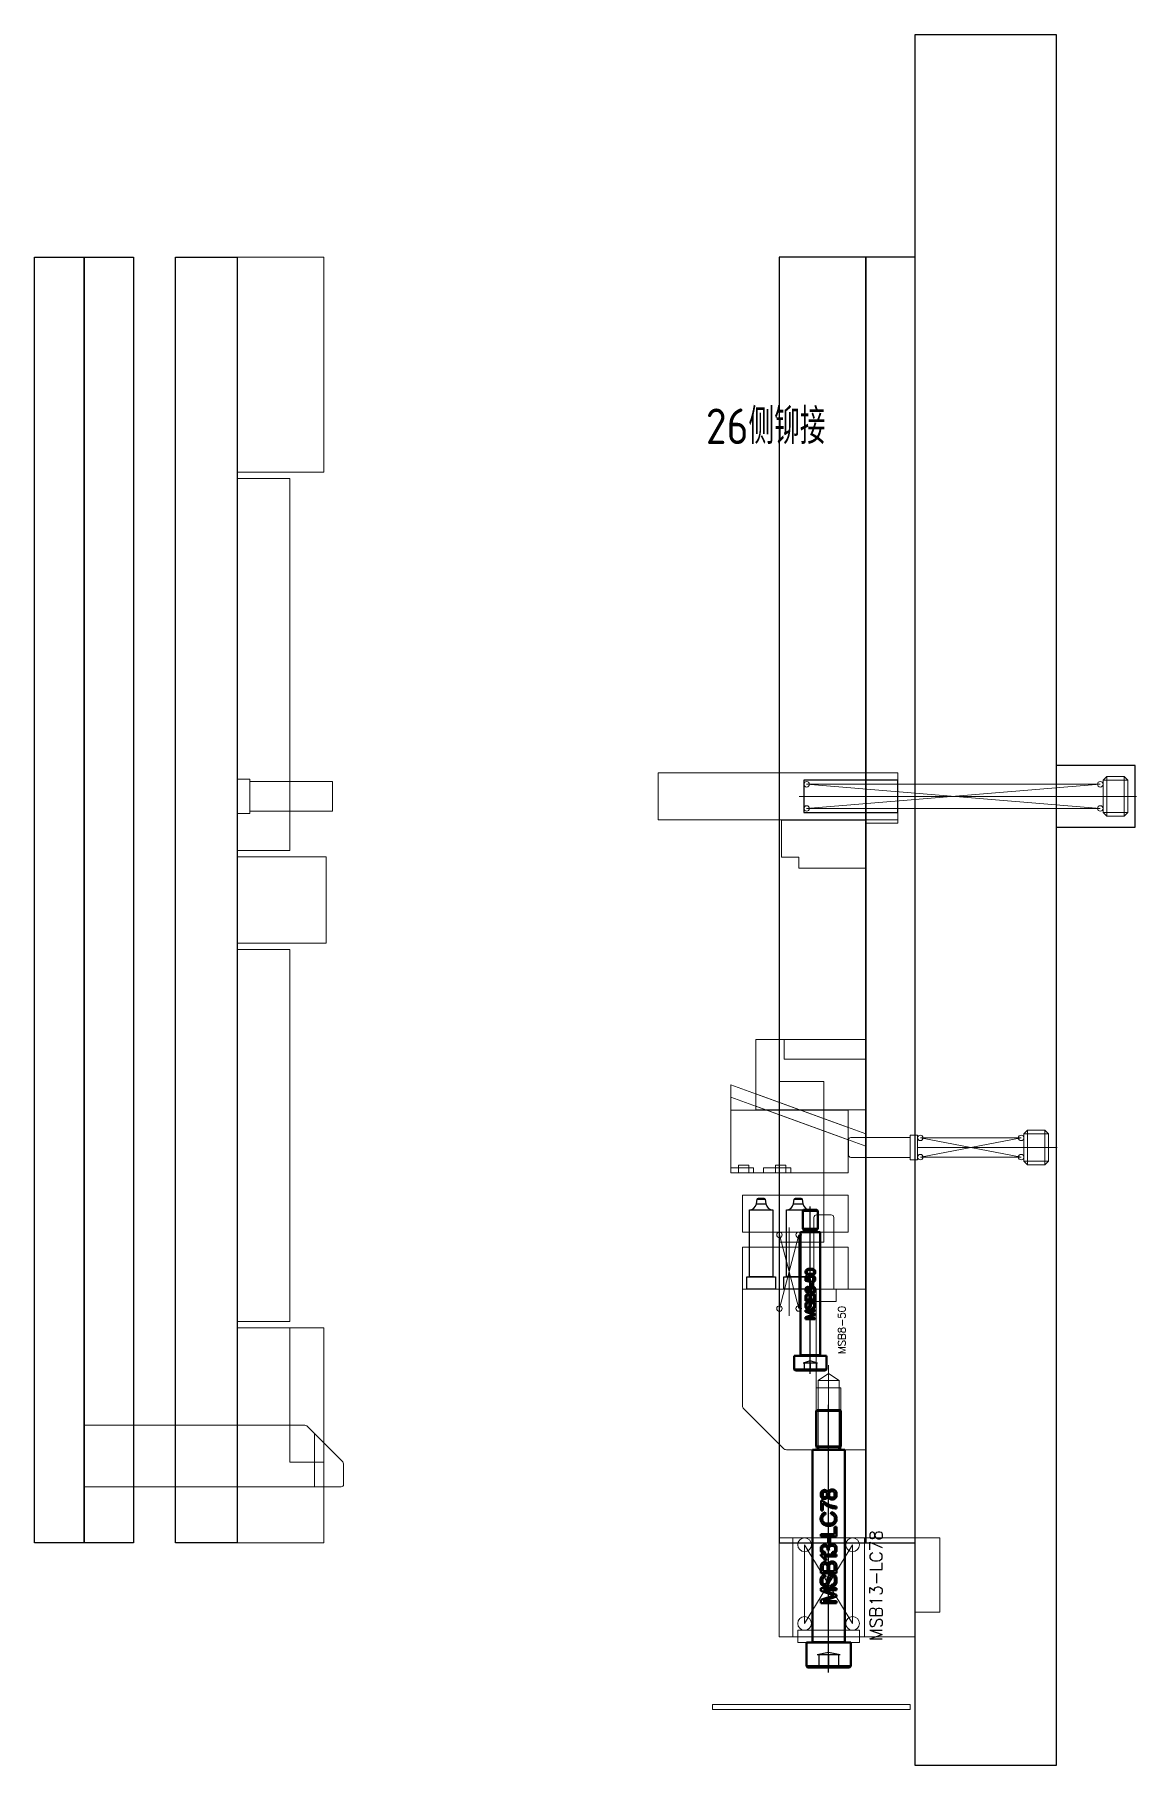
# Model space of a CAD drawing. Header units: millimetres. Extents: x 14989 to 15435, y 3971 to 4671.
import ezdxf

# ---------------------------------------------------------------- set-up
doc = ezdxf.new("R2010")
doc.units = ezdxf.units.MM
for name, pattern in [('CENTER', [0]), ('DASHED', [0]), ('DASHED2', [0]), ('HIDDEN', [0])]:
    doc.linetypes.add(name, pattern=pattern)
for name, color, linetype in [('B2', 255, 'Continuous'), ('DIE', 7, 'Continuous'), ('DIE_O', 40, 'Continuous'), ('DIE_P', 2, 'Continuous'), ('DIM', 4, 'Continuous'), ('LB', 7, 'Continuous'), ('LB_P', 2, 'Continuous'), ('LP', 255, 'Continuous'), ('msm_CenterLine', 1, 'CENTER'), ('msm_DashLine', 8, 'DASHED2'), ('PH', 255, 'Continuous'), ('PH2', 7, 'Continuous'), ('PPS', 7, 'Continuous'), ('PRESS', 3, 'Continuous'), ('PRESS_D', 5, 'Continuous'), ('PS', 7, 'Continuous'), ('PS2', 7, 'Continuous'), ('PS_O', 40, 'Continuous'), ('PUNCH', 2, 'Continuous'), ('UB', 255, 'Continuous')]:
    doc.layers.add(name, color=color, linetype=linetype)
doc.layers.add('msm_OutLine', color=7, linetype='Continuous', lineweight=50)
doc.layers.add('msm_ThinLine', color=7, linetype='Continuous', lineweight=15)
doc.styles.add('LYJ', font='gbenor.shx', dxfattribs={"bigfont": 'gbcbig.shx'})
doc.styles.get("Standard").update_dxf_attribs({"font": 'txt.shx', "width": 0.85, "bigfont": 'ctxt.shx'})

msp = doc.modelspace()

# ---------------------------------------------------------------- texts
at = {"layer": 'DIM', "color": 2, "lineweight": 0, "style": 'LYJ'}
msp.add_text('26侧铆接 ', height=14.4, dxfattribs=at).set_placement((15260.43625227203, 4504.939570041228, -3.8535085e-08))

# ---------------------------------------------------------------- blocks, each defined once
blk = doc.blocks.new('*u7579')
at = {"layer": 'msm_CenterLine'}
blk.add_line((-13.29079383865792, -36.90752426143445), (-13.29079383865792, 71.37527855914914), dxfattribs=at)
at = {"layer": 'msm_DashLine'}
for p, q in [((-8.290793838657919, 68.93387714885739), (-18.29079383865792, 68.93387714885739)), ((-18.29079383865792, 54.5338771488573), (-8.290793838657919, 54.5338771488573)), ((-19.79079383865792, -24.26612285114288), (-6.790793838657919, -24.26612285114288)), ((-22.29079383865792, -34.26612285114288), (-4.290793838657919, -34.26612285114288)), ((-13.29079383865792, -28.76612285114288), (-17.9095959129877, -29.76612283399845)), ((-17.29079383865792, -29.76612285114288), (-17.90959599217513, -29.76612285114288)), ((-13.29079383865792, -29.76612285114288), (-17.29079383865792, -29.76612285114288)), ((-17.29079383865792, -29.76612285114288), (-17.29079383865792, -34.76612285114288)), ((-8.671991764328595, -29.76612283399845), (-13.29079383865792, -28.76612285114288)), ((-9.290793838657919, -29.76612285114288), (-13.29079383865792, -29.76612285114288)), ((-13.29079383865792, -29.76612285114288), (-13.29079383865792, -34.76612285114288)), ((-13.29079383865792, -29.76612285114288), (-13.29079383865792, -34.76612285114288)), ((-8.671991685141165, -29.76612285114288), (-9.290793838657919, -29.76612285114288)), ((-9.290793838657919, -29.76612285114288), (-9.290793838657919, -34.76612285114288))]:
    blk.add_line(p, q, dxfattribs=at)
at = {"layer": 'msm_OutLine', "color": 100}
for p, q in [((-18.29079383865792, 54.53387638591767), (-18.29079383865792, 68.93387791179657)), ((-18.29079383865792, 68.93387714885739), (-8.290793838657919, 68.93387714885739)), ((-17.99079374329085, 69.23387724422446), (-18.29079345718856, 68.93387753032675)), ((-8.5907938386581, 69.23387714885712), (-17.99079383865819, 69.23387714885712)), ((-8.290794220127736, 68.93387753032675), (-8.590793934025442, 69.23387724422446)), ((-8.290793838657919, 68.93387791179657), (-8.290793838657919, 54.53387638591767)), ((-19.79079383865792, 53.23387714885712), (-6.790793838657919, 53.23387714885712)), ((-19.79079383865792, -24.26612285114288), (-19.79079383865792, 53.23387714885712)), ((-8.290793838657919, 54.5338771488573), (-18.29079383865792, 54.5338771488573)), ((-17.99079364792306, 54.23387714885712), (-18.29079383865792, 54.53387638591767)), ((-17.99079383865819, 54.23387714885712), (-8.5907938386581, 54.23387714885712)), ((-17.54079383865792, 53.23387714885712), (-17.54079383865792, 54.23387714885712)), ((-9.040793838657919, 54.23387714885712), (-9.040793838657919, 53.23387714885712)), ((-8.290793838657919, 54.53387638591767), (-8.590794029392782, 54.23387714885712)), ((-6.790793838657919, 53.23387714885712), (-6.790793838657919, -24.26612285114288)), ((-16.45582063358142, 34.58773307151068), (-16.45582063358142, 35.6841766784305)), ((-15.66975971235661, 35.68343436907389), (-15.66975971235661, 34.61738014769935)), ((-13.97768935728436, 34.53548308397922), (-13.97768935728436, 35.76533143279357)), ((-13.06182988356659, 35.77499614487533), (-13.06182988356659, 34.52351685514213)), ((-10.94285048048778, 34.35638217421729), (-10.94285048048778, 35.94213082579972)), ((-10.04358346814251, 35.76249407892419), (-10.04358346814251, 34.5289950211436)), ((-16.3481342079026, 28.61011427963467), (-16.3481342079026, 32.6728294302593)), ((-16.3481342079026, 32.6728294302593), (-15.74117435407425, 32.6728294302593)), ((-15.60411890321029, 28.61011427963467), (-16.3481342079026, 28.61011427963467)), ((-15.60411890321029, 31.68407224902012), (-15.60411890321029, 28.61011427963467)), ((-12.34415710765097, 27.22389629093459), (-12.13857393135413, 28.05601867114137)), ((-10.15126989382134, 30.2841487151918), (-10.15126989382134, 29.49118503519367)), ((-14.70346879752969, 27.94833224546028), (-14.50767529629547, 27.13578921534872)), ((-12.73574411012123, 22.51506258620702), (-13.98882251802297, 22.51506258620702)), ((-13.74408064147883, 23.36676431657861), (-12.80427183555321, 23.36676431657861)), ((-10.89528519851319, 19.0397279393178), (-10.89528519851319, 22.12347558373767)), ((-10.89528519851319, 22.12347558373767), (-10.15126989382134, 22.12347558373767)), ((-10.15126989382134, 22.12347558373767), (-10.15126989382134, 18.2076055590469)), ((-16.42645160839629, 18.2076055590469), (-16.42645160839629, 19.0397279393178)), ((-16.42645160839629, 19.0397279393178), (-10.89528519851319, 19.0397279393178)), ((-10.15126989382134, 18.2076055590469), (-16.42645160839629, 18.2076055590469)), ((-13.44549555209687, 15.60159405757668), (-13.44549555209687, 17.9706954225494)), ((-13.44549555209687, 17.9706954225494), (-12.67211122221943, 17.9706954225494)), ((-12.67211122221943, 15.60159405757668), (-13.44549555209687, 15.60159405757668)), ((-12.67211122221943, 17.9706954225494), (-12.67211122221943, 15.60159405757668)), ((-16.45582063358142, 12.26999237236305), (-16.45582063358142, 13.78442304036344)), ((-16.45582063358142, 10.85548315091637), (-10.15126989382134, 10.85548315091637)), ((-16.45582063358142, 10.35620972276683), (-16.45582063358142, 10.85548315091637)), ((-10.15126989382134, 10.08209882103847), (-15.05589709975266, 10.08209882103847)), ((-14.12587796888783, 8.545119836347567), (-14.87968294864186, 8.545119836347567)), ((-14.69008259421435, 11.93888040939873), (-14.83073457333285, 11.16529391062795)), ((-13.05629480824609, 12.60082161303808), (-13.80281869185046, 12.6924832202576)), ((-11.8057249792555, 11.08697651013426), (-11.90591696326237, 11.86038186323731)), ((-10.15126989382134, 10.85548315091637), (-10.15126989382134, 10.08209882103847)), ((-10.04358346814251, 13.68124040149678), (-10.04358346814251, 12.52605874420988)), ((-16.53413803407511, -0.1456499025666744), (-16.53413803407511, 0.7452105280522119)), ((-16.42645160839629, 3.336872527191645), (-16.42645160839629, 6.282465984694227)), ((-10.15126989382134, 3.336872527191645), (-16.42645160839629, 3.336872527191645)), ((-15.79012272938326, 0.7941589033848686), (-15.79012272938326, -0.1848086027557656)), ((-15.68243630370398, 6.13081534840876), (-15.68243630370398, 4.168994907437082)), ((-15.68243630370398, 4.168994907437082), (-13.7930290167883, 4.168994907437082)), ((-14.66431009728285, 2.634617814969715), (-14.60557204691258, 1.841654135016597)), ((-14.0720347560482, -0.5078678798295186), (-13.55807681530678, 1.499015507816239)), ((-13.7930290167883, 4.168994907437082), (-13.7930290167883, 6.111235998288521)), ((-12.68190089728114, 1.415803269801927), (-13.23991237580003, -0.6008697928914444)), ((-13.04901371209644, 6.248530331175061), (-13.04901371209644, 4.168994907437082)), ((-13.04901371209644, 4.168994907437082), (-10.89528519851319, 4.168994907437082)), ((-10.89528519851319, 4.168994907437082), (-10.89528519851319, 6.268109681292117)), ((-10.15126989382134, 6.588556124708703), (-10.15126989382134, 3.336872527191645)), ((-10.04358346814251, 0.9507937043981656), (-10.04358346814251, -0.0575428269808071)), ((-16.42645160839629, -3.878453003536379), (-16.42645160839629, -2.752640371461894)), ((-16.42645160839629, -2.752640371461894), (-10.15126989382134, -2.752640371461894)), ((-11.05191999950102, -5.718911915185799), (-16.42645160839629, -3.878453003536379)), ((-16.42645160839629, -7.510422451438444), (-11.05191999950102, -5.718911915185799)), ((-10.15126989382134, -6.139867942828914), (-15.49643247752056, -7.950957829239996)), ((-10.15126989382134, -3.555393726494458), (-15.40832540197562, -3.555393726494458)), ((-15.40832540197562, -3.555393726494458), (-10.15126989382134, -5.386062963064433)), ((-12.16794295653972, -2.1525332901806), (-12.23911911590085, -1.369595536906218)), ((-10.15126989382134, -2.752640371461894), (-10.15126989382134, -3.555393726494458)), ((-10.15126989382134, -5.386062963064433), (-10.15126989382134, -6.139867942828914)), ((-16.42645160839629, -8.753711184273016), (-16.42645160839629, -7.510422451438444)), ((-10.15126989382134, -8.753711184273016), (-16.42645160839629, -8.753711184273016)), ((-15.49643247752056, -7.950957829239996), (-10.15126989382134, -7.950957829239996)), ((-10.15126989382134, -7.950957829239996), (-10.15126989382134, -8.753711184273016)), ((-22.29079383865792, -24.76612285114288), (-4.290793838657919, -24.76612285114288)), ((-22.29079383865792, -34.26612285114288), (-22.29079383865792, -24.76612285114288)), ((-4.290793838657919, -24.76612285114288), (-4.290793838657919, -34.26612285114288)), ((-4.290793838657919, -34.26612285114288), (-22.29079383865792, -34.26612285114288)), ((-21.79079383865792, -34.76612285114288), (-22.29079383865792, -34.26612285114288)), ((-21.79079383865792, -34.76612285114288), (-4.790793838657919, -34.76612285114288)), ((-4.290793838657919, -34.26612285114288), (-4.790793838657919, -34.76612285114288))]:
    blk.add_line(p, q, dxfattribs=at)
for centre, start, end in [((-20.29079383865792, -24.26612285114288), 270, 0), ((-6.290793838657919, -24.26612285114288), 180, 270)]:
    blk.add_arc(centre, 0.5, start, end, dxfattribs=at)
for points in [[(-16.45582063358142, 35.6841766784305), (-16.44472707888053, 35.75381740995863), (-16.42952934996856, 35.82327973099791), (-16.41021445142769, 35.89196164763553), (-16.38691908582132, 35.95931045920861), (-16.3142975981018, 36.13557210072895), (-16.25804387353946, 36.24118250189076), (-16.19227011042676, 36.33956529751822), (-16.11955378265748, 36.42844583099532), (-15.96154385439058, 36.59071353786476), (-15.8698275148563, 36.6689073138491), (-15.76857005879447, 36.73896353084456), (-15.66005365153251, 36.79858016133221), (-15.43270204198507, 36.89500688633188), (-15.31378475637848, 36.93185179487409), (-15.19208227064519, 36.95613388449283), (-15.07022417930875, 36.96770168070816), (-14.8389850452977, 36.96770168070816), (-14.72171908636938, 36.95728433230988), (-14.60298198558212, 36.93475595718382), (-14.4855742576824, 36.89977242029227), (-14.25968722433709, 36.80693129073234), (-14.15086883502318, 36.74897571267047), (-14.04905421179865, 36.68043418112893), (-13.95624364308605, 36.6032856025663), (-13.79446703784834, 36.44133463013259), (-13.71951834224183, 36.35157919320454), (-13.65234465715457, 36.25287570655792), (-13.59484748162322, 36.14697139500322), (-13.54828714024507, 36.03660498065256)], [(-13.97768935728436, 35.76533143279357), (-13.99512262400185, 35.78852916826827), (-14.01325098925599, 35.81094014061318), (-14.03199299389962, 35.83250560209353), (-14.05125531606063, 35.85317969071411), (-14.18118406751819, 35.98355281753174), (-14.31938430556875, 36.08003194062394), (-14.4794201026898, 36.14554964517856), (-14.64346655519557, 36.17396581074445), (-14.95311473865786, 36.17396581074445), (-15.11953976100267, 36.1437981461404), (-15.27929899750006, 36.07651020348976), (-15.41679909379991, 35.97908143104723), (-15.55797885139827, 35.83524621146489), (-15.58850586596145, 35.80060649560301), (-15.61756883610542, 35.76358610447915), (-15.64475387946231, 35.72442758252191), (-15.66975971235615, 35.68343436907389)], [(-13.54828714024461, 36.03660498065301), (-13.54410750217721, 36.04769807011962), (-13.5398375773043, 36.0587585655021), (-13.53547794850374, 36.0697847973147), (-13.5310292524955, 36.08077513559692), (-13.4704622625718, 36.22698854643158), (-13.400863922589, 36.35674955977765), (-13.31899917435248, 36.47779456253784), (-13.22728480127262, 36.58793050708255), (-13.03137854090801, 36.78383676744716), (-12.9203505097903, 36.8761577960131), (-12.79828244569262, 36.95834326257818), (-12.66758273335881, 37.02804751999929), (-12.39634769878285, 37.13963104904178), (-12.25542426238917, 37.18172323234376), (-12.1126313183795, 37.20884823460483), (-11.97133825092124, 37.22146548198725), (-11.69509693420423, 37.22146548198725), (-11.5508093792273, 37.20796594867716), (-11.40663373732423, 37.17956076079281), (-11.2655817194518, 37.13651964923747), (-10.99615350183012, 37.02408575739537), (-10.86743492953065, 36.95460063924747), (-10.74756827261899, 36.87324896592509), (-10.63844448880354, 36.78229161568697), (-10.44649349943165, 36.59034062631463), (-10.3562720182681, 36.48265066011481), (-10.27493547554332, 36.36356677673484), (-10.20502751435879, 36.23498448722148), (-10.12102106009206, 36.03499628543705), (-10.09671514126467, 35.96833843349214), (-10.07563712644287, 35.90044015516241), (-10.05791613387782, 35.83169738135575), (-10.04358346814297, 35.76249407892738)], [(-10.94285048048778, 35.94213082579972), (-10.96029826665699, 35.96421453317225), (-10.97821942533938, 35.98564858586087), (-10.99655959212623, 36.00640251156801), (-11.01525976462062, 36.02645257927134), (-11.17079198067631, 36.18469222790873), (-11.34210690235022, 36.30609555052752), (-11.54146423255361, 36.39032567283539), (-11.74952084704637, 36.42822028175488), (-12.13676144382543, 36.42822028175488), (-12.34148104640781, 36.39280104047384), (-12.54117125488574, 36.31103363149123), (-12.7135446462762, 36.19088993535024), (-12.89879407517037, 36.00556411292382), (-12.94461129828369, 35.95339466320229), (-12.9875427268862, 35.89716723730271), (-13.02677981530996, 35.83747599658227), (-13.06182988356613, 35.77499614487533)], [(-13.54828714024552, 34.27446346953411), (-13.54829376679936, 34.27444747707113), (-13.54830039357967, 34.27443148470502), (-13.54830702058553, 34.27441549243485), (-13.5483136478183, 34.2743995002611), (-13.59500355407909, 34.16173661649282), (-13.65298263743625, 34.05369034654814), (-13.72115872834456, 33.95294021429436), (-13.79748614433311, 33.8613193743563), (-13.96077006600854, 33.69803545268087), (-14.05347444913787, 33.62101603659858), (-14.15531189737067, 33.55254899565352), (-14.26424657500729, 33.49454971640944), (-14.49011670279788, 33.40178997538897), (-14.60736848463648, 33.366854918831), (-14.72607960593768, 33.34437269518412), (-14.84345074670046, 33.3339288088996), (-15.07265048387762, 33.3339288088996), (-15.19241977601041, 33.34507531488725), (-15.31223914001657, 33.36857941526341), (-15.42958915151985, 33.40427158932152), (-15.65400719872196, 33.49770750498146), (-15.76128027327468, 33.55549719968667), (-15.86155974458097, 33.62342648582853), (-15.95261310988826, 33.69925776402079), (-16.11273215635265, 33.85937681048517), (-16.18779968842864, 33.94896805349254), (-16.25573153980986, 34.04839700981893), (-16.31386235146829, 34.15534253203668), (-16.38689890320893, 34.32924024188242), (-16.40947846395738, 34.39243784427435), (-16.42856379957311, 34.45691145387354), (-16.44401407778514, 34.52216613329119), (-16.45582063358142, 34.58773307151068)], [(-15.74117435407425, 32.6728294302593), (-15.38352634701687, 32.35708764347237), (-15.00457737786246, 32.06174872966767), (-14.60787267445085, 31.79078515502533), (-14.19810565001626, 31.54683444972579), (-13.28232882183374, 31.07323687388089), (-12.74778938143163, 30.84270527357648), (-12.1917020417136, 30.6533119996634), (-11.63376016735083, 30.51041992887895), (-10.89839108091428, 30.37473853669508), (-10.70712503292179, 30.34450546153676), (-10.51832499375041, 30.31951179957059), (-10.33280532598383, 30.29951088368034), (-10.15126989382134, 30.2841487151918)], [(-15.66975971235615, 34.6173801476989), (-15.64475387946231, 34.57638693425088), (-15.61756883610542, 34.5372284122941), (-15.58850586596145, 34.50020802116978), (-15.55797885139827, 34.46556830530835), (-15.41679909379991, 34.32173308572555), (-15.27930785568424, 34.22435164209946), (-15.11953976100267, 34.15701637063239), (-14.95311473865786, 34.1268487060288), (-14.64346655519557, 34.1268487060288), (-14.47946936166181, 34.15524146014741), (-14.31938430556875, 34.22078257614885), (-14.18118406751819, 34.31726169924104), (-14.05125531606063, 34.44763482605867), (-14.03199299389962, 34.46830891467926), (-14.01325098925599, 34.48987437616006), (-13.99512262400185, 34.51228534850452), (-13.97768935728436, 34.53548308397922)], [(-10.15126989382134, 29.49118503519367), (-10.34351627843398, 29.49955527226757), (-10.54028963264909, 29.51336319340589), (-10.74077124913265, 29.53309461773506), (-10.94399024801714, 29.55909468597793), (-11.70500468667751, 29.67957115816625), (-12.2769052867161, 29.81546273822187), (-12.84621598704598, 30.00403316077063), (-13.39183270842705, 30.23982830487148), (-14.26234466677079, 30.70015722086328), (-14.61767426500319, 30.91501756528305), (-14.96173684765608, 31.15189613508255), (-15.29130431589056, 31.40904065843642), (-15.60411890320984, 31.68407224902012)], [(-10.04358346814251, 34.5289950211436), (-10.05788098400171, 34.46148422314218), (-10.07540720986208, 34.3944382784407), (-10.09612896841736, 34.3282155744364), (-10.11992444214593, 34.2631828486501), (-10.20323874633232, 34.06484701615591), (-10.27301025822317, 33.93647037055462), (-10.35429758398732, 33.81749615488025), (-10.44452564110634, 33.70975982580649), (-10.63633372324375, 33.51795174366953), (-10.74527627227008, 33.42712081249283), (-10.86506219343846, 33.34584334953433), (-10.9937825191364, 33.27633471929221), (-11.26301269459464, 33.16398398938099), (-11.40380020308294, 33.12099130873503), (-11.5478925304069, 33.09262596617509), (-11.69221152581031, 33.0791009453219), (-11.96824351949044, 33.0791009453219), (-12.10925345234773, 33.0916591759551), (-12.25193705642596, 33.11879125668611), (-12.39293250837318, 33.16087002724589), (-12.66397082040567, 33.27236956783099), (-12.79443874108756, 33.34191213624354), (-12.9164051014518, 33.42406166724959), (-13.02751161686092, 33.51640513995699), (-13.22327834514499, 33.71217186824106), (-13.31484820781543, 33.8220931869696), (-13.39662909324807, 33.94305740879554), (-13.47307370453382, 34.08551298745806), (-13.53306452522975, 34.23444045968017), (-13.53826956460671, 34.24773371092124), (-13.54334409624335, 34.26107569615306), (-13.54828714024507, 34.27446346953548)], [(-13.06182988356613, 34.52351685514168), (-13.02677981530996, 34.46103700343519), (-12.9875427268862, 34.40134576271475), (-12.94461129828369, 34.34511833681472), (-12.89879407517037, 34.29294888709364), (-12.7599469062593, 34.15404446010734), (-12.65364208793153, 34.07060023893291), (-12.53417792219216, 34.00092523748208), (-12.34180552029056, 33.92174849173625), (-12.14350102399749, 33.88282955173372), (-12.07661189057762, 33.87433241448252), (-12.01068427993414, 33.87029271826259), (-11.81831028385523, 33.87029271826259), (-11.68548422319873, 33.88632651744092), (-11.55338210036962, 33.92084012763735), (-11.35992996420009, 34.0005296443469), (-11.1898736451526, 34.11433986226848), (-11.13391809474797, 34.15779423004051), (-11.08196579067453, 34.20419320717156), (-11.01525976462062, 34.27206042074613), (-10.99655959212623, 34.292110488449), (-10.97821942533938, 34.31286441415614), (-10.96029826665699, 34.33429846684521), (-10.94285048048778, 34.35638217421729)], [(-12.13857393135413, 28.05601867114137), (-12.06275670829154, 28.03593963181402), (-11.98753703570765, 28.01319697196686), (-11.91312959198331, 27.98783226202886), (-11.83974115693081, 27.95992208329199), (-11.55915169548189, 27.84193101662368), (-11.36037635488037, 27.73375724214384), (-11.17580325064228, 27.6074058416134), (-11.00829119256287, 27.46662467796295), (-10.71358435943694, 27.16988277229166), (-10.57520753763356, 27.00332166866747), (-10.45095262897576, 26.81978213376715), (-10.34442759014746, 26.62217863145042), (-10.17202118361547, 26.20839933025718), (-10.10585918303332, 25.99169020382033), (-10.06213167344868, 25.76945273767842), (-10.04139555180018, 25.54737858664703), (-10.04139555180018, 25.1148920358969), (-10.06213167344868, 24.89281788486551), (-10.10585918303332, 24.67058041872406), (-10.17202118361547, 24.4538712922872), (-10.34442759014746, 24.04009199109396), (-10.45082660787511, 23.84265074455016), (-10.57510022146744, 23.65913205773904), (-10.71358435943694, 23.49238785025227), (-11.00829119256287, 23.19564594458143), (-11.175615718671, 23.05497340564261), (-11.36021261874566, 22.92864043297777), (-11.55915169548189, 22.82033960592071), (-11.95228135204934, 22.6550241044838), (-12.14484594624264, 22.59336815920233), (-12.34203217320965, 22.54946064988508), (-12.54049190378373, 22.52369296630241), (-12.73574411012123, 22.51506258620702)], [(-13.98882251802206, 22.51506258620657), (-14.15793808722128, 22.53061815791034), (-14.32810578262342, 22.55915802334493), (-14.49665532047629, 22.60109399795965), (-14.66159372389984, 22.65608013922974), (-15.02829612058576, 22.81030128835391), (-15.22640960154877, 22.91812817461778), (-15.41036795260288, 23.04407419156223), (-15.57732222924051, 23.18440562511569), (-15.87100087263661, 23.48016087535188), (-16.00887785670329, 23.64614118759164), (-16.13268819220912, 23.82904269848268), (-16.23883414119155, 24.02596120565659), (-16.41062894596871, 24.43830834190612), (-16.47655747033514, 24.65426854927091), (-16.52013087229352, 24.87573860526663), (-16.54079383865792, 25.09704588486011), (-16.54079383865792, 25.52803819108749), (-16.52013087229352, 25.74934547068096), (-16.47655747033514, 25.97081552667669), (-16.41062894596871, 26.18677573404148), (-16.23883414119155, 26.59912287029101), (-16.13281375848419, 26.79587968021406), (-16.00898482600996, 26.97876032195882), (-15.87100087263661, 27.14492320059571), (-15.57732222924051, 27.44067845083191), (-15.41055451856755, 27.58090177795657), (-15.22657260659707, 27.70682938808204), (-15.00616010937756, 27.82683493613513), (-14.77408895656299, 27.92138723447215), (-14.75065845823838, 27.93062951116781), (-14.72711625015972, 27.9396121026698), (-14.70346879752969, 27.94833224546028)], [(-14.50767529629547, 27.13578921534827), (-14.53838999186746, 27.12584018035614), (-14.56890975314809, 27.11524655431504), (-14.59920400247438, 27.10401707778828), (-14.62924352292157, 27.09216320836958), (-14.80226623557974, 27.01968825914901), (-14.93922768265929, 26.94542308871314), (-15.06666765588989, 26.85841012756009), (-15.18247470727374, 26.7611791271047), (-15.38595584138784, 26.55613536680858), (-15.48125452832437, 26.4412536999539), (-15.56672604570531, 26.31466850253355), (-15.63983364557726, 26.17852002644668), (-15.7578480545485, 25.89403986228808), (-15.80295158409126, 25.74534073047653), (-15.83253447997186, 25.59346129675441), (-15.84654833559171, 25.44177316962941), (-15.84654833559171, 25.14771486155951), (-15.83258508508698, 24.99621758332023), (-15.80297324218873, 24.8443624030665), (-15.7578480545485, 24.69544816890084), (-15.63983364557726, 24.41096800474224), (-15.56682041635349, 24.27494025263604), (-15.48133293055844, 24.1483709610161), (-15.38595584138784, 24.0333526643808), (-15.18247470727374, 23.82830890408468), (-15.06679607436172, 23.73115288655526), (-14.93934500003752, 23.64415784711309), (-14.80226623557974, 23.56979977203991), (-14.51573666753484, 23.44977959910875), (-14.36594518540142, 23.40393103612587), (-14.21285556444263, 23.37381497928163), (-14.05984301338276, 23.3595237628906), (-13.87832156611466, 23.3595237628906), (-13.84504838174098, 23.36022744903948), (-13.8115528030412, 23.36165757902336), (-13.77788139074346, 23.3638321856879), (-13.74408064147974, 23.36676431657861)], [(-12.8042718355523, 23.36676431657861), (-12.77901200587439, 23.36513523530039), (-12.7538442438431, 23.36392469335806), (-12.72878795950282, 23.36312619862611), (-12.70386239786239, 23.36273170554705), (-12.52981977899162, 23.36273170554705), (-12.37620002963786, 23.37704994869227), (-12.22235603390209, 23.40734200561019), (-12.07161595772141, 23.45344069240537), (-11.78363648463528, 23.57406179961163), (-11.64598264414326, 23.64869819519163), (-11.51789965664557, 23.73614474218311), (-11.40150909198883, 23.83385792959461), (-11.19697926711524, 24.03993651512519), (-11.10118022205097, 24.15541174199552), (-11.01526155749343, 24.28265015123588), (-10.94177201978664, 24.41950070562871), (-10.82314124257573, 24.70544825397883), (-10.77780228969777, 24.8549145350139), (-10.74806473419676, 25.00757807219861), (-10.73397742397265, 25.16005025368167), (-10.73397742397265, 25.4556304856892), (-10.74801386239324, 25.60791079083401), (-10.77778051656787, 25.76054988620444), (-10.82314124257573, 25.91023248539159), (-10.94177201978664, 26.19618003374171), (-11.01516671939589, 26.33290927155576), (-11.10110143622569, 26.46013172530729), (-11.19697926711524, 26.57574422424523), (-11.40150909198883, 26.7818228097758), (-11.51777046529969, 26.87946058137095), (-11.64586468707603, 26.96688915198956), (-11.78363648463528, 27.04161893975925), (-12.00798755598953, 27.13558909096355), (-12.09039241909977, 27.16481579211859), (-12.17431509320522, 27.18934431613025), (-12.25911228157747, 27.2090303485711), (-12.34415710765097, 27.22389629093459)], [(-16.45582063358142, 13.78442304036344), (-16.4003800012747, 13.90909287795284), (-16.33391704174346, 14.02781731600317), (-16.25774129645697, 14.13848110471008), (-16.17440592120693, 14.23893200184648), (-15.98778314766741, 14.4301780739288), (-15.87602976076687, 14.52539349280505), (-15.75274970124747, 14.61072918880291), (-15.6202956911643, 14.68353643469709), (-15.34256770513321, 14.80146843327475), (-15.19713173365881, 14.84663888544856), (-15.04804811308668, 14.87651599630908), (-14.89361760072234, 14.89122091084528), (-14.7432293410111, 14.8907246402041), (-14.7383016241206, 14.89069215595919), (-14.73336715049982, 14.89064329212761), (-14.72842608520477, 14.89057796060933)], [(-14.21398504444142, 13.95535130322378), (-14.3193443866212, 14.02150464720853), (-14.43546594773716, 14.07354616955945), (-14.55792516933252, 14.1075883852518), (-14.68011525641805, 14.12293516910177), (-14.96435751008403, 14.12293516910177), (-15.14245293309477, 14.09058269550178), (-15.31328700859649, 14.01848161218186), (-15.4602602821783, 13.9143136870116), (-15.68947770027671, 13.68065238375266), (-15.78940045829358, 13.53704704256052), (-15.85938046486444, 13.36899302490428), (-15.89063893470211, 13.19378345163841), (-15.89063893470211, 12.86289157670171), (-15.85938046486444, 12.68768200343584), (-15.78940045829358, 12.51962798577915), (-15.68947770027671, 12.37602264458747), (-15.542484785949, 12.2261799484404), (-15.50488500570827, 12.19191275996218), (-15.46476727676327, 12.15943187837001), (-15.4223985748954, 12.12913960918422), (-15.37809751509758, 12.10132372511498)], [(-14.72842608520568, 14.89057796060933), (-14.64705819265146, 14.88293754304095), (-14.5645028164372, 14.86926924597492), (-14.48189511488363, 14.84916604625414), (-14.40066438123222, 14.82269012491361), (-14.21659258639693, 14.74695952253433), (-14.11541050220467, 14.6930214637523), (-14.02057228497415, 14.62911636119316), (-13.93452303277172, 14.55755021323012), (-13.78175009969254, 14.40460481077707), (-13.71001561544699, 14.31820664258066), (-13.64582053150707, 14.2226603833119), (-13.5916580988237, 14.12056942952995), (-13.54828714024507, 14.01408935359223)], [(-13.54828714024507, 14.01408935359223), (-13.54445974299006, 14.02415947509871), (-13.54055773332311, 14.03420224606953), (-13.53658155796757, 14.04421641287445), (-13.53253170020707, 14.05420074958511), (-13.47251573213998, 14.19908412238465), (-13.40308750526992, 14.32852814019543), (-13.32142278908304, 14.44927757239475), (-13.22993231609325, 14.55914478882141), (-13.03451228213407, 14.75456482278059), (-12.92376424255417, 14.84665465478201), (-12.80200264296445, 14.92863679924267), (-12.67162849308443, 14.99817104101612), (-12.40106101594074, 15.10948632833379), (-12.26048082197076, 15.15147961191133), (-12.11803056379313, 15.17854308251344), (-11.97707072887624, 15.19113273255789), (-11.70150494523023, 15.19113273255789), (-11.55758145030359, 15.17766970631874), (-11.4137628953622, 15.14933853574485), (-11.27305501029832, 15.10640590451794), (-11.00427769599719, 14.99424943167105), (-10.87586647214994, 14.92493337788756), (-10.75628440807486, 14.84377696431238), (-10.64741990192442, 14.7530363995902), (-10.45591567056181, 14.56153216822713), (-10.36590387477145, 14.45408819697923), (-10.2847615942369, 14.33528000280739), (-10.21502537835204, 14.20700091238132), (-10.12693653588485, 13.99727163223997), (-10.09942961734987, 13.92002708673135), (-10.07627889240621, 13.84119622669186), (-10.05766061816257, 13.7614025080743), (-10.04358346814251, 13.68124040149678)], [(-11.88010152805145, 14.42820418044766), (-11.91065429385344, 14.4285113406977), (-11.94095861257165, 14.4279070950588), (-11.97225155190381, 14.42639412395829), (-12.15992349501812, 14.41139593594153), (-12.35309798701155, 14.36051629730946), (-12.50712107525715, 14.29051931714639), (-12.7000244829851, 14.1595702668842), (-12.8508057067038, 14.00274392215442), (-12.89244175962222, 13.95425025331087), (-13.00957080253329, 13.7981549612382), (-13.09805036580337, 13.61722735826152), (-13.14055903456574, 13.48935255765491), (-13.17151070750879, 13.32632459892193), (-13.17733987379142, 13.16836222007805), (-13.17754201146909, 13.13744600811879), (-13.1745980452074, 13.01156540364673), (-13.15573027802475, 12.88200641738422), (-13.13176207231709, 12.78503691022024), (-13.09832600699065, 12.69078823475593), (-13.05629480825019, 12.60082161300261)], [(-11.90591696326237, 11.86038186323731), (-11.90333031744331, 11.86035585856098), (-11.90074617886421, 11.86033639376819), (-11.89816459168924, 11.86032344338355), (-11.89558559958004, 11.86031698142551), (-11.79408924903919, 11.86031698142551), (-11.69237173217925, 11.86984321616683), (-11.59014546829212, 11.89003465866881), (-11.3906406195124, 11.95131528693219), (-11.20796669293713, 12.05091592284225), (-11.12264267225873, 12.10952107564481), (-11.04534985717873, 12.17493991639094), (-10.84525169177823, 12.37875330310999), (-10.72797856793477, 12.54719179155063), (-10.64628615226911, 12.74353683335039), (-10.60903320523994, 12.94996464559426), (-10.60903320523994, 13.29214361822051), (-10.63031455917644, 13.44679076285865), (-10.67666639401386, 13.59874304419463), (-10.7685112885315, 13.78693336866309), (-10.88854006276551, 13.94637900696125), (-10.92074744448109, 13.98488807949479), (-11.07962673513202, 14.15902104591987), (-11.28981303383989, 14.30586805456278), (-11.48403705091187, 14.38792663457298), (-11.68702995032891, 14.42626314785639), (-11.88010152805145, 14.42820418044766)], [(-14.83073457333239, 11.16529391062841), (-14.96204790209913, 11.17077171586698), (-15.09536105572988, 11.1879293441566), (-15.2280453741937, 11.21753432841615), (-15.35731265080767, 11.25920814504707), (-15.6202956911643, 11.37087897802485), (-15.75277830616278, 11.44372145934403), (-15.87612826124314, 11.52908790975653), (-15.98778314766741, 11.62423733879314), (-16.17440592120784, 11.81548341087637), (-16.25782891261133, 11.91608387903534), (-16.33389594943583, 12.02655186345191), (-16.40038000127697, 12.14532253477273), (-16.45582063358324, 12.26999237236305)], [(-14.87968294864186, 8.545119836347567), (-14.97543219846193, 8.76758164938883), (-15.08770187201571, 8.981340313941018), (-15.21436725386366, 9.18267712318493), (-15.35223272904386, 9.369186344242735), (-15.6603079298925, 9.731654925843031), (-15.84183709412036, 9.913836168043872), (-16.03825187314396, 10.08043660680278), (-16.24457464782654, 10.22815743312867), (-16.45582063358142, 10.35620972276683)], [(-16.42645160839629, 6.282465984694227), (-16.42212960546931, 6.388128384674019), (-16.40866778209647, 6.495641475628872), (-16.38542067172875, 6.602619410724401), (-16.35260110384797, 6.707327729149256), (-16.26492709648755, 6.920009109375314), (-16.20782272692168, 7.027149661842941), (-16.14102942143836, 7.126976456692319), (-16.06715423120295, 7.217172330927497), (-15.90686007529121, 7.381531408259889), (-15.81398505412471, 7.460617576606182), (-15.71143971648735, 7.531490844497966), (-15.60154306092409, 7.591806419443856), (-15.37130480495944, 7.689365835418812), (-15.25087916662415, 7.726645286045368), (-15.12764098950174, 7.751209858014136), (-15.00425621759359, 7.762909864983612), (-14.7699579311784, 7.762909864983612), (-14.65107479813787, 7.752337964137041), (-14.53073997972888, 7.72948934332544), (-14.41178651425389, 7.694030958770782), (-14.18298444024504, 7.599981278136056), (-14.07279109680712, 7.541290567696706), (-13.9697133079676, 7.471906921285608), (-13.87576492112566, 7.393841987628093), (-13.72074405094509, 7.238763154943626), (-13.65265188964622, 7.158821623389485), (-13.59052363476667, 7.071595021652683), (-13.53580693393224, 6.978283773006297), (-13.48954908987434, 6.88073489954013)], [(-15.37809751509758, 12.10132372511498), (-15.27386953050291, 12.03588074136951), (-15.15894538266684, 11.98414526959277), (-15.03708354237961, 11.94967123928427), (-14.91415461936595, 11.93373985923836), (-14.77518874078669, 11.93373985923836), (-14.75413352120631, 11.93423642112612), (-14.7329071326667, 11.93524886688874), (-14.71154466601729, 11.93679304596981), (-14.69008259421435, 11.93888040939873)], [(-15.05589709975129, 10.08209882103711), (-15.00823393297514, 10.0308021449714), (-14.96174553020046, 9.978733700624616), (-14.91649025603647, 9.925983479871775), (-14.87251732060849, 9.872650021134632), (-14.65761168767085, 9.601510549657178), (-14.4951956768341, 9.361600741930033), (-14.3494535864188, 9.101957500767185), (-14.22580129087146, 8.827942697181243), (-14.12587796888783, 8.545119836347567)], [(-13.80281869185046, 12.6924832202576), (-13.79387820779539, 12.74245660069528), (-13.78725604342208, 12.79247966007961), (-13.78293579522051, 12.84228107229501), (-13.78083930969024, 12.89158109050186), (-13.78083930969024, 13.15174547929655), (-13.82063819884297, 13.37742694472945), (-13.91131069723724, 13.59523359899003), (-14.04603111274264, 13.78895954161908), (-14.19981491866929, 13.94160810683388), (-14.20450329023561, 13.94620886948132), (-14.20922676073997, 13.95079014751627), (-14.21398504444278, 13.95535130322514)], [(-13.48954908987434, 6.88073489954013), (-13.48105424415871, 6.907057245440228), (-13.47202150348267, 6.933234791191353), (-13.46245679800904, 6.959241963987552), (-13.45236832219689, 6.985054117735217), (-13.38914123429413, 7.137685320312357), (-13.32377264732804, 7.259556238625009), (-13.24688463371558, 7.373236574227121), (-13.16075236456982, 7.476664320336113), (-12.97679047036127, 7.660626214544664), (-12.87253942684629, 7.747312672569024), (-12.75792765217011, 7.82448375167678), (-12.63521091050643, 7.889941459384318), (-12.38051429556299, 7.994742711765412), (-12.24817409366642, 8.034284283396119), (-12.11405427561522, 8.059778277628084), (-11.98131228457396, 8.071642808242814), (-11.72207043679828, 8.071642808242814), (-11.58675072895994, 8.05901805649637), (-11.45144214455377, 8.032416532152638), (-11.31898877932144, 7.992057150362143), (-11.06586664108545, 7.886529057352163), (-10.9449551448597, 7.821305978149212), (-10.83201017365582, 7.744708394549434), (-10.72954236390842, 7.659307383485611), (-10.54899558491979, 7.478760604496529), (-10.46415977575225, 7.377462959615968), (-10.38772135775116, 7.265471536886253), (-10.32206882977198, 7.14459432066451), (-10.23437971403655, 6.93560692565643), (-10.20504558392349, 6.850736436019815), (-10.18132413458125, 6.764005600633482), (-10.16341714049622, 6.676297619403158), (-10.15126989382134, 6.588556124708703)], [(-10.89528519851365, 6.268109681292117), (-10.9133607796748, 6.407874130901291), (-10.95466033966522, 6.548758015111162), (-11.02039283341355, 6.680572298261723), (-11.10496599968747, 6.795413803461543), (-11.31403701282989, 7.007733957888831), (-11.4594578363326, 7.110584410833326), (-11.62854504432835, 7.181764851633943), (-11.80466677572531, 7.213639281045289), (-12.07008445140855, 7.213639281045289), (-12.17370910693171, 7.202318858484887), (-12.27816978283317, 7.177518568330015), (-12.44273150658546, 7.115605314020286), (-12.59012377987119, 7.023356960651654), (-12.64382034943992, 6.983555993816026), (-12.69337557488416, 6.940578347470364), (-12.83710447273234, 6.796640096026294), (-12.92555717692858, 6.67629205367939), (-12.99272930416919, 6.538237494287841), (-13.03310511588506, 6.391999903766646), (-13.04901371209598, 6.248530331175061)], [(-10.04358346814251, 12.52605874420988), (-10.05715381817981, 12.45075663731359), (-10.07490607262025, 12.37582937471916), (-10.09682502866508, 12.30182003251412), (-10.12275836191566, 12.22926940551361), (-10.20661720811904, 12.02965958341701), (-10.27338997539482, 11.90681642282152), (-10.35129646458608, 11.79275529994447), (-10.43749860898151, 11.68992591215874), (-10.62108984940096, 11.50633467173975), (-10.72536499355238, 11.41942773550727), (-10.84029041058648, 11.34149379674727), (-10.96331706338106, 11.2750888255955), (-11.22094381772786, 11.1676379638393), (-11.3556283147459, 11.12654022749075), (-11.49343981342736, 11.09943686050747), (-11.63143308980125, 11.08651948237321), (-11.7736939842348, 11.08651948237321), (-11.78167394244838, 11.08656474481495), (-11.78967295807342, 11.08665572094105), (-11.79769023772405, 11.08679284035225), (-11.8057249792555, 11.08697651013426)], [(-16.53413803407511, 0.7452105280522119), (-16.53124568841304, 0.8850147900234333), (-16.51562475535593, 1.027882607422725), (-16.48616510070951, 1.170273266585809), (-16.44316662126312, 1.309587400664441), (-16.32998302450278, 1.583394855335428), (-16.25824329724219, 1.717643001323268), (-16.17454772929341, 1.842414130174348), (-16.08162787712445, 1.955486938968534), (-15.88122845074076, 2.160199259327328), (-15.76563519084584, 2.258438962509899), (-15.63806380145525, 2.346555905195146), (-15.50108265748031, 2.421681864127549), (-15.22522297279829, 2.538584090563745), (-15.08724901170353, 2.582549818835105), (-14.94593075201601, 2.613206454209831), (-14.80382254393544, 2.630277277028199), (-14.66431009728285, 2.634617814969715)], [(-14.60557204691258, 1.841654135017052), (-14.78836010681789, 1.826894850670669), (-14.97559430551701, 1.779771764122415), (-15.15231813390255, 1.696699234468269), (-15.30583581988094, 1.585428976427011), (-15.50114907432453, 1.39011572198342), (-15.56711381264813, 1.311056099274083), (-15.62651379853469, 1.223335384850998), (-15.70040285675441, 1.085669181003595), (-15.75330049261038, 0.9382554203061773), (-15.76788110460575, 0.8906346847652458), (-15.78015783175988, 0.8425161673098955), (-15.7901227293828, 0.7941589033862329)], [(-13.7930290167883, 6.111235998288521), (-13.80806140509731, 6.235406651472658), (-13.8439982606651, 6.361498747397036), (-13.90257023102367, 6.48035322610076), (-13.97905254433499, 6.584056757060353), (-14.16662937956244, 6.772267996776463), (-14.29519461067093, 6.862053098150227), (-14.44416078764152, 6.923114625147718), (-14.59689893012455, 6.949610942708205), (-14.88503220276471, 6.949610942708205), (-15.03978033978728, 6.921644564882172), (-15.18848173548395, 6.859100082960595), (-15.31646460118418, 6.768565917766864), (-15.49854531747815, 6.583374329923117), (-15.57140838952955, 6.484879582697431), (-15.62803460765281, 6.372619809379103), (-15.66532764740577, 6.25117455526015), (-15.68243630370398, 6.13081534840876)], [(-13.55807681530678, 1.499015507816239), (-13.5456514181119, 1.546955917395735), (-13.53152464911636, 1.594623429552939), (-13.51570989257652, 1.641875916817298), (-13.4982440231388, 1.688573903054476), (-13.42446203385998, 1.866686642674267), (-13.35649289790899, 1.99340766627347), (-13.27654540158665, 2.111614174844362), (-13.18698291072178, 2.219163090715938), (-12.99566227416381, 2.410483727273458), (-12.88722505302712, 2.500646324584523), (-12.76801202169554, 2.580904321891921), (-12.64037599533503, 2.648970484206529), (-12.37550616544559, 2.757929197810427), (-12.23789472672252, 2.799029072441954), (-12.09845913276786, 2.825515229376379), (-11.96048793544742, 2.837835634703424), (-11.69082470793592, 2.837835634703424), (-11.54998925295286, 2.824671381566077), (-11.40923164356172, 2.796959697127477), (-11.27149740348159, 2.754952301516369), (-11.00836112608113, 2.64518209516109), (-10.88262575735871, 2.57732924447555), (-10.76551981475359, 2.497870000005605), (-10.65889996020132, 2.409010131195373), (-10.47136464042933, 2.221474811423377), (-10.38323304363303, 2.116272143226979), (-10.30378864563181, 1.999940878579309), (-10.23551799646975, 1.874340125050821), (-10.12487460144166, 1.610868281345574), (-10.08231354662212, 1.472641985186783), (-10.05420734951394, 1.33092532979208), (-10.04079383865792, 1.188819921082541), (-10.04079383865792, 1.030785317573645), (-10.04106876208562, 1.01087950614874), (-10.04162302402392, 0.9909048409008392), (-10.04246029966453, 0.9708724823608463), (-10.04358346814251, 0.9507937043981656)], [(-10.92465422369787, 1.303222006614305), (-10.94603928372317, 1.407116976854923), (-10.98284066291217, 1.509480196126333), (-11.03485114599061, 1.60481377078122), (-11.09850039211506, 1.688627443214955), (-11.26554778784657, 1.858556688860972), (-11.38819220560572, 1.945304596577444), (-11.53066264179597, 2.005199545138566), (-11.67887392236207, 2.031964352845534), (-11.95484150109041, 2.031964352845534), (-12.10117551495432, 2.006571984278708), (-12.24389397087771, 1.94806202535392), (-12.36708215711224, 1.86201330639733), (-12.52101406382144, 1.707483072726973), (-12.57286480097582, 1.643356151058924), (-12.61806053315513, 1.571785013082717), (-12.65461530671428, 1.49521542475577), (-12.68190089728114, 1.415803269801927)], [(-12.23911911590085, -1.369595536905763), (-12.01802495641323, -1.367001039898696), (-11.78534117289701, -1.322660780049318), (-11.56295537650476, -1.227982328087364), (-11.3712940253813, -1.093028610597685), (-11.14057687244849, -0.8623114576644184), (-11.06770277571377, -0.7750961134738645), (-11.00204966858428, -0.6785510430972863), (-10.94611705107036, -0.5750147617809489), (-10.85562396642763, -0.3581779225532955), (-10.82102001386284, -0.2447631025283954), (-10.79829940323179, -0.128843913568744), (-10.78737903512911, -0.0110982881842574), (-10.78756939781351, 0.1030041937519854), (-10.78757591713838, 0.1049623252733909), (-10.78758570655236, 0.1069214822664435), (-10.78759877283437, 0.1088816490478166)], [(-10.78759877283437, 0.1088816490478166), (-10.77609112130312, 0.1801204335015427), (-10.76754532781524, 0.2514248575384954), (-10.76194369782388, 0.3224935522862324), (-10.75921183311721, 0.3929935924325036), (-10.75921183311721, 0.6292274307133994), (-10.77485348691789, 0.8007954264030559), (-10.80802788135907, 0.9729505648679151), (-10.85849711728088, 1.141662701820223), (-10.92465422369787, 1.303222006613851)], [(-13.23991237580003, -0.6008697928909896), (-13.25252401143553, -0.6596873469288767), (-13.26786155089258, -0.7182781498754593), (-13.28592659329252, -0.7763451183504912), (-13.30665381167091, -0.8335856445246463), (-13.3810321535866, -1.01302614160204), (-13.44450447415284, -1.131284566937666), (-13.51915318348847, -1.241574495235), (-13.60275556133774, -1.341890958360636), (-13.78141252039404, -1.520431375972294), (-13.88271428863527, -1.604574529883394), (-13.99402980908235, -1.679417435076175), (-14.11314411798458, -1.742846824287426), (-14.36019326179257, -1.844324631904783), (-14.48847791312528, -1.882565503243313), (-14.61839248396473, -1.907184978108489), (-14.74687122377418, -1.918625948587305), (-14.99799115013957, -1.918625948587305), (-15.12923939968096, -1.90637766546115), (-15.26046004201498, -1.880580036880474), (-15.38890446483128, -1.841449907355127), (-15.63439807833629, -1.739122972895075), (-15.75167711281028, -1.67587475783921), (-15.8612494719755, -1.601587686529001), (-15.9607004032996, -1.51872373965216), (-16.13571739528561, -1.343706747665692), (-16.21790124633617, -1.245629801933774), (-16.29201876485831, -1.137139661408582), (-16.35572866283837, -1.019971621471996), (-16.45899438687456, -0.7741512885013435), (-16.4987270059446, -0.6451657770762722), (-16.52496671246672, -0.5129117070000575), (-16.53748930963002, -0.3802911473890163), (-16.53748930963002, -0.230339709459713), (-16.5371596257005, -0.2092736943832278), (-16.53649423015531, -0.188126501142051), (-16.53548824604286, -0.1669134336502793), (-16.53413803407511, -0.1456499025666744)], [(-15.79012272938326, -0.1848086027571298), (-15.7906960230498, -0.1948875075745491), (-15.79112293428716, -0.2049379231343664), (-15.79140525328148, -0.2149542705328713), (-15.79154516261497, -0.2249312029193788), (-15.79154516261497, -0.3697228889791404), (-15.76575321899509, -0.5124959287077218), (-15.70803814390274, -0.6493029598323119), (-15.62567417570654, -0.7658339556660394), (-15.43910349734961, -0.9524046340229688), (-15.32137404760761, -1.034481993280679), (-15.18508806094087, -1.091048549752031), (-15.04353307570636, -1.116291203660239), (-14.77920556217896, -1.116291203660239), (-14.63836774508536, -1.09198688280776), (-14.50080655724196, -1.035868710468094), (-14.38186743938877, -0.95314010777156), (-14.23092225174423, -0.8021949201270218), (-14.17892815372261, -0.7376523248090052), (-14.1339859136333, -0.665388649958004), (-14.09813138937716, -0.5879807555179468), (-14.0720347560482, -0.5078678798295186)], [(-10.04358346814251, -0.0575428269808071), (-10.04645508771546, -0.2153420253180229), (-10.06398369267663, -0.3766021001947593), (-10.09744913889563, -0.5372486719516019), (-10.14648922694641, -0.6943067691217948), (-10.2753138503881, -1.001402978456554), (-10.3566535985633, -1.15127140140703), (-10.45154933028925, -1.290401747389296), (-10.55696122221661, -1.416312222718716), (-10.78074256506579, -1.64009356556744), (-10.9075271452275, -1.745898205874255), (-11.04728026403836, -1.840888787698077), (-11.19718645839293, -1.921893285142687), (-11.50962432962342, -2.052463565011294), (-11.67213261400138, -2.102379446729628), (-11.83853603785701, -2.135595956755878), (-12.00535295298823, -2.151838207535093), (-12.16794295653972, -2.152533290180145)]]:
    blk.add_spline(points, degree=3, dxfattribs=at)
at = {"layer": 'msm_ThinLine', "color": 100}
blk.add_line((-6.790793838657919, -24.26612285114288), (-19.79079383865792, -24.26612285114288), dxfattribs=at)
at = {"layer": 'msm_CenterLine', "color": 6}
blk.add_text('MSB13-LC78', height=5, rotation=90, dxfattribs=at).set_placement((8.416213212801267, -24.05911579968324))
blk = doc.blocks.new('*u7580')
at = {"layer": 'msm_CenterLine'}
blk.add_line((-1.998282431739426, -41.56768592493245), (-1.998282431739426, 26.13431333487642), dxfattribs=at)
at = {"layer": 'msm_DashLine'}
for p, q in [((1.001717568260574, 24.48331370497181), (-4.998282431739426, 24.48331370497181)), ((-4.998282431739426, 17.08331370497217), (1.001717568260574, 17.08331370497217)), ((-5.998282431739426, -33.71668629502892), (2.001717568260574, -33.71668629502892)), ((-8.498282431739426, -39.71668629502892), (4.501717568260574, -39.71668629502892)), ((-1.998282431739426, -36.21668629502892), (-4.885033837863375, -37.21668631587454)), ((-4.498282431739426, -37.21668629502892), (-4.885033777687568, -37.21668629502892)), ((-1.998282431739426, -37.21668629502892), (-4.498282431739426, -37.21668629502892)), ((-4.498282431739426, -37.21668629502892), (-4.498282431739426, -40.21668629502892)), ((0.8884689743863419, -37.21668631587454), (-1.998282431739426, -36.21668629502892)), ((0.5017175682605739, -37.21668629502892), (-1.998282431739426, -37.21668629502892)), ((-1.998282431739426, -37.21668629502892), (-1.998282431739426, -40.21668629502892)), ((-1.998282431739426, -37.21668629502892), (-1.998282431739426, -40.21668629502892)), ((0.8884689142087154, -37.21668629502892), (0.5017175682605739, -37.21668629502892)), ((0.5017175682605739, -37.21668629502892), (0.5017175682605739, -40.21668629502892))]:
    blk.add_line(p, q, dxfattribs=at)
at = {"layer": 'msm_OutLine', "color": 100}
for p, q in [((-4.698282455581648, 24.7833136811314), (-4.998282050270063, 24.48331408644299)), ((-4.998282431739426, 24.48331370497181), (1.001717568260574, 24.48331370497181)), ((-4.998282431739426, 17.08331294203163), (-4.998282431739426, 24.48331446791053)), ((0.7017175682613015, 24.78331370497108), (-4.698282431738335, 24.78331370497108)), ((1.001717186791211, 24.48331408644299), (0.7017175921027956, 24.7833136811314)), ((1.001717568260574, 24.48331446791053), (1.001717568260574, 17.08331294203163)), ((-5.998282431739426, 15.78331370497108), (2.001717568260574, 15.78331370497108)), ((-5.998282431739426, -33.71668629502892), (-5.998282431739426, 15.78331370497108)), ((1.001717568260574, 17.08331370497217), (-4.998282431739426, 17.08331370497217)), ((-4.698282479423142, 16.78331370497108), (-4.998282431739426, 17.08331294203163)), ((-4.698282431738335, 16.78331370497108), (0.7017175682613015, 16.78331370497108)), ((-4.54828238405571, 15.78331370497108), (-4.54828238405571, 16.78331370497108)), ((0.5517175205768581, 16.78331370497108), (0.5517175205768581, 15.78331370497108)), ((1.001717568260574, 17.08331294203163), (0.7017176159442897, 16.78331370497108)), ((2.001717568260574, 15.78331370497108), (2.001717568260574, -33.71668629502892)), ((-1.480061876594846, 0.4942533381963585), (-2.447345622211287, 0.4942533381963585)), ((-2.390194878234979, 0.9824791955797991), (-1.518924891326606, 0.9824791955797991)), ((0, 0), (0, -0.6509678105685452)), ((-3.947999221505597, -0.5605556146565505), (-3.947999221505597, -0.072329756731051)), ((-3.881696944503346, -3.902474532231281), (-3.881696944503346, -1.979708499162371)), ((-3.881696944503346, -1.979708499162371), (-3.429635964941554, -1.979708499162371)), ((-1.892628634432185, -4.276178275336861), (-3.881696944503346, -3.902474532231281)), ((-3.459773364120338, -0.1505904758378165), (-3.459773364120338, -0.468200297524163)), ((-3.429635964941554, -1.979708499162371), (-3.429635964941554, -3.522743309400539)), ((-3.429635964941554, -3.522743309400539), (-2.386881972084666, -3.733705099861254)), ((-2.472251048284306, -1.048781473125928), (-1.241660823861821, -1.048781473125928)), ((-1.241660823861821, -1.537007330509368), (-2.429074330177173, -1.537007330509368)), ((-2.094549205301519, -5.964247136556878), (-2.094549205301519, -4.505597042483714)), ((-2.094549205301519, -4.505597042483714), (-1.618378306829982, -4.505597042483714)), ((-1.618378306829982, -5.964247136556878), (-2.094549205301519, -5.964247136556878)), ((-1.832353837155097, -3.83014477550023), (-1.892628634430366, -4.276178275335042)), ((-1.741941641243102, -1.798884107336562), (-1.024671553672306, -1.798884107336562)), ((-1.618378306829982, -4.505597042483714), (-1.618378306829982, -5.964247136556878)), ((-1.04878147258205, -2.299164924719662), (-1.603309607511619, -2.299164924719662)), ((-1.068838392275211, -4.359732033077307), (-1.115083749584301, -3.860282174136955)), ((-0.4882258573834406, -0.5595882564666681), (-0.4882258573834406, -0.0931749537321593)), ((0, -2.690951107004366), (0, -3.474523471579232)), ((-3.996219059325085, -14.12062188949858), (-3.996219059325085, -13.57212123429781)), ((-3.947999221505597, -7.840874340501614), (-3.947999221505597, -7.165796611019687)), ((-3.929916782322834, -11.97644108538407), (-3.929916782322834, -10.1628461766104)), ((-0.0663022770022508, -11.97644108538407), (-3.929916782322834, -11.97644108538407)), ((-3.538130600034492, -13.54198383564471), (-3.538130600034492, -14.14473180837376)), ((-3.471828323032241, -10.25621711385975), (-3.471828323032241, -11.46410530855064)), ((-3.471828323032241, -11.46410530855064), (-2.308524735628453, -11.46410530855064)), ((-3.464023375792749, -7.166253649131249), (-3.464023375792749, -7.822620705976078)), ((-2.84497043137344, -12.40881764689038), (-2.808805553009734, -12.89704350478678)), ((-2.480307907861061, -14.34363863940234), (-2.16386522216817, -13.10800529527478)), ((-2.422219669502738, -7.873044533957), (-2.422219669502738, -7.115829821148509)), ((-2.308524735628453, -11.46410530855064), (-2.308524735628453, -10.26827207331189)), ((-1.624405786556963, -13.15923887295139), (-1.967972131023998, -14.40089969679866)), ((-1.858327162730347, -7.109879280833411), (-1.858327162730347, -7.880412112685008)), ((-1.850436276337859, -10.18374027803293), (-1.850436276337859, -11.46410530855064)), ((-1.850436276337859, -11.46410530855064), (-0.524390736291025, -11.46410530855064)), ((-0.5536765676406503, -7.98331653951027), (-0.5536765676406503, -7.006974854008149)), ((-0.524390736291025, -11.46410530855064), (-0.524390736291025, -10.17168531858078)), ((-0.0663022770022508, -9.97438720304126), (-0.0663022770022508, -11.97644108538407)), ((0, -7.117576773200199), (0, -7.87703921886532)), ((0, -13.44554415998937), (0, -14.0663745719321)), ((-3.929916782322834, -16.41889990954587), (-3.929916782322834, -15.72573974090119)), ((-3.929916782322834, -15.72573974090119), (-0.0663022770022508, -15.72573974090119)), ((-0.620830411930001, -17.55206609834022), (-3.929916782322834, -16.41889990954587)), ((-3.929916782322834, -18.65509488844327), (-0.620830411930001, -17.55206609834022)), ((-3.929916782322834, -19.42058481382992), (-3.929916782322834, -18.65509488844327)), ((-0.0663022770022508, -19.42058481382992), (-3.929916782322834, -19.42058481382992)), ((-0.0663022770022508, -17.81124772661497), (-3.357306208203227, -18.92633147619563)), ((-3.357306208203227, -18.92633147619563), (-0.0663022770022508, -18.92633147619563)), ((-0.0663022770022508, -16.2199930785373), (-3.303058890664033, -16.2199930785373)), ((-3.303058890664033, -16.2199930785373), (-0.0663022770022508, -17.34713178759193)), ((-1.307963100864072, -15.35625523360795), (-1.351786093448027, -14.87420231499891)), ((-0.0663022770022508, -15.72573974090119), (-0.0663022770022508, -16.2199930785373)), ((-0.0663022770022508, -17.34713178759193), (-0.0663022770022508, -17.81124772661497)), ((-0.0663022770022508, -18.92633147619563), (-0.0663022770022508, -19.42058481382992)), ((-8.498282431739426, -34.21668629502892), (4.501717568260574, -34.21668629502892)), ((-8.498282431739426, -39.71668629502892), (-8.498282431739426, -34.21668629502892)), ((4.501717568260574, -34.21668629502892), (4.501717568260574, -39.71668629502892)), ((4.501717568260574, -39.71668629502892), (-8.498282431739426, -39.71668629502892)), ((-7.998282431739426, -40.21668629502892), (-8.498282431739426, -39.71668629502892)), ((-7.998282431739426, -40.21668629502892), (4.001717568260574, -40.21668629502892)), ((4.501717568260574, -39.71668629502892), (4.001717568260574, -40.21668629502892))]:
    blk.add_line(p, q, dxfattribs=at)
for centre, start, end in [((-6.498282431739426, -33.71668629502892), 270, 0), ((2.501717568260574, -33.71668629502892), 180, 270)]:
    blk.add_arc(centre, 0.5, start, end, dxfattribs=at)
for points in [[(-3.947999221505597, -0.072329756731051), (-3.939171316633292, -0.0426166597117117), (-3.92956329187291, -0.0131278473872953), (-3.919188689660587, 0.0160883604312403), (-3.908066799922381, 0.0449861499801045), (-3.851295533475422, 0.1817540313095378), (-3.795903006841399, 0.2849411326933478), (-3.731078773898844, 0.3810978524343227), (-3.659218468817926, 0.468088586045269), (-3.505164641574083, 0.6243121174338739), (-3.417104036512683, 0.6987545473220962), (-3.319684856522144, 0.7657045034466137), (-3.215163932276482, 0.8229164197528007), (-2.995728522149875, 0.9156174691688648), (-2.880752796763772, 0.951179004216101), (-2.762763806731527, 0.9747288351445604), (-2.644732756591111, 0.9859010391410266), (-2.502197611494921, 0.9859010391410266), (-2.474498620324084, 0.9852646062245185), (-2.446591851399717, 0.9839683633672394), (-2.418524117680136, 0.9819940704364853), (-2.390342078750109, 0.9793289798071783)], [(-2.447345622211287, 0.4942533381963585), (-2.464570777916379, 0.4957453258884925), (-2.481724108583876, 0.4968511407532787), (-2.498782626380489, 0.4975780025506538), (-2.51572429416774, 0.4979356120275042), (-2.607772834149728, 0.4979356120275042), (-2.685182159344549, 0.490766400931534), (-2.763028383313213, 0.4755596237500868), (-2.914995300965529, 0.4293546226926992), (-3.054203997435252, 0.354390735301422), (-3.118964029890776, 0.3107038310045027), (-3.178208326218737, 0.2611419342265435), (-3.288329186583724, 0.1510210738615569), (-3.342484928405611, 0.0849043477428495), (-3.390306743905967, 0.0111486226523994), (-3.42961521899997, -0.0680060303857317), (-3.459773364120338, -0.1505904758378165)], [(-1.518924891326606, 0.9824791955797991), (-1.494956094031295, 0.984396260801077), (-1.47108894196208, 0.9858175654135266), (-1.447352236442384, 0.9867522225340508), (-1.423774593244161, 0.9872122237757139), (-1.284348673119894, 0.9872122237757139), (-1.165423746344459, 0.9758929471427109), (-1.04666274178453, 0.952141740699517), (-0.9309666117387678, 0.9162471943600394), (-0.7102704978897236, 0.8227938948712108), (-0.6051654558959854, 0.7651770187694638), (-0.5073471585201332, 0.6976866171462461), (-0.4188227010763512, 0.622750104213992), (-0.2644150417454512, 0.465785268241234), (-0.192510370101445, 0.3786052179948456), (-0.1276070679432451, 0.2822129011201469), (-0.0650040883374459, 0.1655122185438813), (-0.0157066605515865, 0.04232290597065), (-0.010295500198481, 0.0282894515785301), (-0.005059212409833, 0.0141801176978333), (0, 0)], [(-0.4882258573834406, -0.0931749537321593), (-0.5187750774421147, -0.0246173606392404), (-0.5556298714436707, 0.0407662835568772), (-0.5981468082954962, 0.1017843258905486), (-0.6449055908688024, 0.1571499468445836), (-0.800126401372836, 0.3123707573486172), (-0.9327194835750561, 0.4052789910329011), (-1.087260510328633, 0.4700479666535102), (-1.248000634030177, 0.4989863663904544), (-1.416122745966277, 0.4989863663904544), (-1.43198326338279, 0.4986762689004536), (-1.447948667728269, 0.49804653974752), (-1.464001272475798, 0.4970890937511285), (-1.480122599963579, 0.4957976852438151)], [(-2.429074330177173, -1.537007330509368), (-2.45546637192092, -1.53935515817102), (-2.481748367059481, -1.54109485095978), (-2.507881413015639, -1.542237700927217), (-2.533826641374617, -1.542799314762306), (-2.674207950845812, -1.542799314762306), (-2.791784167910009, -1.531638424199627), (-2.909246779496243, -1.508199061609048), (-3.023739749356537, -1.472739026441559), (-3.242191338064004, -1.380375234064559), (-3.346262448409107, -1.323411024108282), (-3.443143814685754, -1.256658134612735), (-3.530832021953756, -1.182534978823242), (-3.683999673274229, -1.027056434009864), (-3.755395108741141, -0.9405798818697804), (-3.819811022096474, -0.8449705097464175), (-3.882373718202871, -0.7283848086517537), (-3.931513979052397, -0.6053140071398957), (-3.937207669041527, -0.5904764811712084), (-3.942703604661801, -0.5755549571968004), (-3.947999221505597, -0.5605556146565505)], [(-3.947999221505597, -7.165796611019687), (-3.929210538006373, -7.047849055117695), (-3.891301047886373, -6.930733619514285), (-3.834276644211059, -6.822311781355893), (-3.76282604660264, -6.728028319759687), (-3.585309449548731, -6.550511722705778), (-3.46086545072103, -6.463538053094453), (-3.316376484632201, -6.403076570930352), (-3.16535966997435, -6.375533309923412), (-2.883254870605015, -6.375533309923412), (-2.733543157581153, -6.401149995717788), (-2.586776927977553, -6.460804443169764), (-2.45996378251948, -6.54900958802682), (-2.309671904731658, -6.699301465814642), (-2.263478757071425, -6.754581946759572), (-2.221931482949003, -6.815581800559812), (-2.18654279139264, -6.880765027719463), (-2.157837742441188, -6.948807340831991)], [(-2.422219669502738, -7.115829821148509), (-2.43308571684247, -7.101370816080816), (-2.44439125790268, -7.087407050996262), (-2.456084557536087, -7.073976016221422), (-2.468106207705205, -7.061106946335713), (-2.548234826026601, -6.980978328014317), (-2.633215204905355, -6.92181610418811), (-2.731565730568036, -6.881650567956967), (-2.832351892111546, -6.864234603379373), (-2.973811114319687, -6.864234603379373), (-3.023034034140437, -6.868765442117365), (-3.072573267809275, -6.878395991694561), (-3.169474291133156, -6.907725079463489), (-3.258469336657072, -6.955494720956267), (-3.300422788151991, -6.983913257376116), (-3.338000201645627, -7.015179347834419), (-3.392043785112037, -7.069222931299009), (-3.411767449884792, -7.091282752842744), (-3.43051351482427, -7.114925601305004), (-3.447999575408176, -7.139985095225711), (-3.464023375792749, -7.166253649131249)], [(-3.459773364120338, -0.468200297524163), (-3.430083060602556, -0.5353818984513055), (-3.394250400409874, -0.5995118395348982), (-3.35289355337045, -0.6594234641270305), (-3.307388275165067, -0.7138529758522054), (-3.154779061616864, -0.8681629719012562), (-3.02350099875548, -0.9609669704659609), (-2.870251487907808, -1.025671573817817), (-2.71074029913143, -1.054573457378865), (-2.54231723940029, -1.054573457378865), (-2.524941479739937, -1.054196410073928), (-2.507441713067237, -1.053429559789947), (-2.489842012437293, -1.052262332854298), (-2.472167480977078, -1.050686951597527)], [(-2.386881972084666, -3.733705099861254), (-2.448401559891863, -3.660102395295326), (-2.504055780224007, -3.578548467692599), (-2.55140676361043, -3.490518526472442), (-2.616018620439718, -3.332437965538702), (-2.651577285456369, -3.167772146221978), (-2.661165329103824, -3.09923559600611), (-2.665737184584941, -3.031462787334021), (-2.665737184584941, -2.844407816468447), (-2.650500305378955, -2.718313090384981), (-2.617295350029963, -2.592477185946336), (-2.542005653769593, -2.412508575571337), (-2.435411171791202, -2.254671825930927), (-2.396785618242575, -2.20499707525596), (-2.355732991287368, -2.158752906794689), (-2.223383025433577, -2.026980423885107), (-2.117831755243969, -1.945395309194282), (-1.998808785496294, -1.87840712837351), (-1.871254089655849, -1.829309573144201), (-1.741941641241283, -1.798884107336562)], [(-1.6033096075098, -2.299164924717843), (-1.695270727108436, -2.319418902026882), (-1.786185466819006, -2.353138188402227), (-1.8714469643146, -2.400410719914362), (-1.94680985616651, -2.45837363668943), (-2.099000901858744, -2.610290471966437), (-2.176693500949114, -2.721163303136564), (-2.230021358531303, -2.850153024000974), (-2.253752973734663, -2.983418835427074), (-2.253752973734663, -3.233339410635381), (-2.230227279427709, -3.36651950529631), (-2.176870405955924, -3.495319259167445), (-2.099343632165983, -3.606116219782052), (-1.980252466899401, -3.725207385048634), (-1.946739442468242, -3.754677246073697), (-1.910655841475091, -3.782295938284733), (-1.872382278326768, -3.807554720868211), (-1.832353837155097, -3.83014477550023)], [(-2.157837742441188, -6.948807340830172), (-2.123489999543381, -6.857645718993808), (-2.079230565781472, -6.770036698248077), (-2.025674205888208, -6.688047443169125), (-1.965059140100493, -6.61421929799144), (-1.778992591158385, -6.428152749049332), (-1.626955072830242, -6.322185295681265), (-1.450622759459293, -6.25024679974922), (-1.270438552028281, -6.219291539064216), (-0.9894807350246992, -6.219291539064216), (-0.8717470326992043, -6.23368595766442), (-0.7551518621567084, -6.264459858666669), (-0.586808925610967, -6.33423898674846), (-0.4392594469572941, -6.432801050170383), (-0.3916876362345647, -6.469477674903828), (-0.3474100405946956, -6.508534327022062), (-0.2480702732173086, -6.607874094399449), (-0.192563640386652, -6.674136207633637), (-0.1423629718938173, -6.747629126197353), (-0.0786629709473345, -6.864816285091365), (-0.0327128338049079, -6.990839569169111), (-0.019735240683076, -7.032644167949911), (-0.0088245388396899, -7.074968702831029), (0, -7.11757677319838)], [(-0.5536765676406503, -7.006974854008149), (-0.5652841861046909, -6.992283061767012), (-0.5772370155482349, -6.978052037142334), (-0.5894940955276979, -6.964305378665813), (-0.6020105611150939, -6.951061285628384), (-0.6985483838761866, -6.854523462867292), (-0.8033363885988365, -6.781270608331397), (-0.9249661303329049, -6.730495598345442), (-1.051718121289014, -6.707690728329908), (-1.28873417702016, -6.707690728329908), (-1.414747825623635, -6.729486908207036), (-1.537668570726964, -6.779805606171067), (-1.643780809845339, -6.853741364400776), (-1.757859920551709, -6.967820475107146), (-1.786095996827498, -6.999961046416502), (-1.81255256406439, -7.034603738344231), (-1.836730873768829, -7.071381982572348), (-1.858327162728528, -7.109879280833411)], [(-1.241660823861821, -1.048781473125928), (-1.178229111494147, -1.048781473125928), (-1.112990982699557, -1.042683666777521), (-1.047415528093552, -1.029754569119177), (-0.9194191672941088, -0.9905029819838091), (-0.8022489573158964, -0.926724090537391), (-0.7479206183452334, -0.889244761201553), (-0.6979324158455711, -0.8473446566640632), (-0.6144035236029595, -0.7625194472275325), (-0.5768731886691967, -0.7175397776245518), (-0.5426804356211505, -0.6680669227171165), (-0.5129527051849436, -0.6150996734722867), (-0.4882258573834406, -0.5595882564684871)], [(0, -0.6509678105685452), (-0.0052305375338619, -0.6661779836758797), (-0.0106914929347113, -0.6813008380086103), (-0.0163795553726231, -0.6963281823445868), (-0.0604818947940657, -0.8076710663517588), (-0.1168223398854025, -0.9129693028444308), (-0.173859715279832, -0.9979263176683162), (-0.2369863693711523, -1.0747108576561), (-0.4426092537141812, -1.284640094774659), (-0.617245331290178, -1.409271831253136), (-0.821359075653163, -1.496863841875893), (-1.036466017485509, -1.537007330509368), (-1.241660823861821, -1.537007330509368)], [(-1.115083749584301, -3.860282174136955), (-1.000581020545724, -3.854626941709284), (-0.8819886952696834, -3.827804495615055), (-0.7696940197893127, -3.77674690247477), (-0.6725418324986094, -3.706335773889805), (-0.5136252209777012, -3.544565157622856), (-0.4419097709942434, -3.441581494284037), (-0.3916803815009189, -3.321084339913796), (-0.3692204055623733, -3.195402895264124), (-0.3692204055623733, -2.957940837959541), (-0.3916803815009189, -2.832259393309869), (-0.4419097709942434, -2.711762238937808), (-0.5136252209777012, -2.60877857559899), (-0.6635109091675986, -2.456201070228417), (-0.7475721792707191, -2.392934504627192), (-0.8437390032013354, -2.343982647569646), (-0.9464986824677908, -2.312978489815578), (-1.04878147258205, -2.299164924719662)], [(0, -3.474523471579232), (-0.0245850915707706, -3.601880287646054), (-0.0683779688752111, -3.727155069775108), (-0.1308593390604074, -3.843186563150084), (-0.2074668681634648, -3.944978692179575), (-0.4063192498178978, -4.148825306350773), (-0.5515076218962349, -4.252643950403581), (-0.7208064892420225, -4.32531920008114), (-0.8989311105615343, -4.359171760883328), (-1.068838392275211, -4.359732033077307)], [(-1.024671553672306, -1.798884107336562), (-0.8617595131381677, -1.820315162214683), (-0.6987996731222665, -1.869446139860884), (-0.5470318224979565, -1.947119354219467), (-0.4150810113096668, -2.046823880215015), (-0.3062410178663413, -2.1580979126702), (-0.3061981868486328, -2.158141706993774), (-0.243920027749482, -2.221828492356508), (-0.1849227643106133, -2.293702204211513), (-0.1316353265574435, -2.373162545194646), (-0.0718594425343326, -2.485022526891044), (-0.0268346538941842, -2.604128079263319), (-0.0169968256050197, -2.632793478194799), (-0.0080465413775528, -2.661756882687769), (0, -2.690951107004366)], [(-3.996219059325085, -13.57212123429781), (-3.994410700845037, -13.48471251758929), (-3.984522777051097, -13.39544276334891), (-3.965842564684863, -13.30627702986567), (-3.909935985386255, -13.12813296110471), (-3.8217881525743, -12.96574508797312), (-3.768835751601728, -12.88816737716661), (-3.710163490899504, -12.81810276227952), (-3.648224843705975, -12.75617852382311), (-3.648146616360464, -12.7561003328683), (-3.527523047894647, -12.6355609257007), (-3.377890233688959, -12.52927710242147), (-3.204657226535346, -12.45282083380152), (-3.021469410436112, -12.41430891690652), (-2.84497043137344, -12.40881764689038)], [(-2.157837742441188, -8.033753691781385), (-2.18654043553579, -8.103024500680476), (-2.222157013506148, -8.169413303327019), (-2.26416449417593, -8.23154476721902), (-2.310989648311079, -8.287789939990034), (-2.462076126937973, -8.439046417155623), (-2.589011597734498, -8.527413252459155), (-2.735942395509483, -8.587176287815964), (-2.885825446761373, -8.612838652643404), (-3.170720655414698, -8.612838652643404), (-3.32440306945864, -8.5843976558117), (-3.470874887138052, -8.521799190082675), (-3.596647744892834, -8.43203608746262), (-3.769548208196284, -8.25444187409812), (-3.836472531449544, -8.164969702535018), (-3.890288500300812, -8.063100812843913), (-3.927900063583365, -7.952493704224253), (-3.947999221505597, -7.840874340501614)], [(-3.929916782322834, -10.1628461766104), (-3.924276859925158, -10.02496386921848), (-3.893360038258834, -9.88199511952189), (-3.833357785179032, -9.747244789847173), (-3.751544526056023, -9.631288993574344), (-3.559311268212696, -9.434167177700147), (-3.432009838850718, -9.343393191706127), (-3.283731277380866, -9.280084932637692), (-3.12819500329897, -9.251340389149846), (-2.839676240540939, -9.251340389149846), (-2.687842447014191, -9.277374624718504), (-2.539116138932513, -9.337922645812796), (-2.410686879386049, -9.427332258863316), (-2.264016791456015, -9.574059122456674), (-2.222127275366802, -9.62324423742757), (-2.183799817112231, -9.677037510879018), (-2.15014757064273, -9.734445758505899), (-2.121672864075663, -9.794493424033135)], [(-2.808805553009734, -12.89704350478678), (-2.921349115209523, -12.90613087316706), (-3.036628680274589, -12.93514492452596), (-3.144532250113116, -12.98563318958077), (-3.239955973940596, -13.05480040351176), (-3.380250791236904, -13.19509522080625), (-3.438150799760479, -13.27032078922821), (-3.485416442381393, -13.35604931693524), (-3.518821078479959, -13.4482793476036), (-3.538130600034492, -13.54198383564471)], [(-2.308524735628453, -10.26827207331189), (-2.317803638006808, -10.19162641025832), (-2.340017708658706, -10.11380075430861), (-2.376236232928932, -10.04046213907532), (-2.423531953529164, -9.976506234104818), (-2.539215987439093, -9.860822200194889), (-2.618272810304916, -9.805762360230801), (-2.709822225322569, -9.768326618732317), (-2.803663440157834, -9.752086607537422), (-2.979869379076263, -9.752086607537422), (-3.07416126694261, -9.768924829066236), (-3.164894645584354, -9.806639966036528), (-3.243185900464596, -9.861284716045702), (-3.356214946885302, -9.974313762466409), (-3.402088951577753, -10.03548752868664), (-3.437716802827708, -10.10537895571542), (-3.461154164828258, -10.18112452956302), (-3.471828323032241, -10.25621711385975)], [(-3.464023375792749, -7.822620705976078), (-3.44862895447659, -7.847857489792659), (-3.431893202563515, -7.871964692472829), (-3.414001621928037, -7.894755554723815), (-3.395209007365338, -7.916080813442022), (-3.30828665556146, -8.00464290347918), (-3.223631994587777, -8.064603462757077), (-3.125261635412244, -8.106063942506808), (-3.022791061557655, -8.124639751727955), (-2.832139564279714, -8.124639751727955), (-2.731167344130881, -8.107159313620286), (-2.632601397755934, -8.066806160484703), (-2.547509079888187, -8.007402421029838), (-2.467510781199962, -7.927128979215922), (-2.45565193944276, -7.914400802230375), (-2.44411338894497, -7.901123859577638), (-2.432952582164944, -7.887326382153333), (-2.422219669502738, -7.873044533957)], [(-2.16386522216817, -13.10800529527478), (-2.13425265078331, -12.99375230370788), (-2.088961943263712, -12.88208213753569), (-2.028358275803839, -12.77766096174309), (-1.955808161890673, -12.68503671274811), (-1.758412544066232, -12.48764109492367), (-1.609929158737941, -12.38416296786272), (-1.437744259226747, -12.31392472423977), (-1.261797447330537, -12.28369691704211), (-0.9297314478117187, -12.28369691704211), (-0.7520971217236365, -12.31611830821203), (-0.5827634793058678, -12.38744518205931), (-0.4371172556711826, -12.48945541272951), (-0.2061876735297119, -12.72038499487098), (-0.1036966817973735, -12.86491915196893), (-0.0311845872747654, -13.03503681768962), (0.0040779780574667, -13.22672951324967), (0.001548231804918, -13.40855213468967), (0.001206959330375, -13.42084967970186), (0.0006914883706486, -13.43318248701326), (0, -13.44554415998937)], [(0, -7.87703921886532), (-0.0269152847504301, -8.004129293103688), (-0.0724138898876845, -8.128540706318745), (-0.1357598107933882, -8.243777926658368), (-0.2126313516309892, -8.345071096460742), (-0.4155436106557318, -8.552924567053196), (-0.5658664144939394, -8.660243527432613), (-0.7412791393453517, -8.735434435651769), (-0.9257739778131509, -8.76973556413759), (-1.268186312196121, -8.76973556413759), (-1.447947515211126, -8.738910442050837), (-1.623906384214933, -8.66725783677066), (-1.775690317954286, -8.561686683522566), (-1.962852283224493, -8.375000364270818), (-2.024544832931497, -8.299788435126175), (-2.078846024871382, -8.21614407697416), (-2.123508096263322, -8.12673233473106), (-2.157837742441188, -8.033753691781385)], [(-2.121672864075663, -9.794493424033135), (-2.090424251051445, -9.697665673606025), (-2.047364339239721, -9.604052579845302), (-1.993045479353896, -9.51651832652351), (-1.93008239520168, -9.43830111430725), (-1.748396852541191, -9.256962060697333), (-1.605752625924652, -9.157695848482035), (-1.440389778694225, -9.090291537886515), (-1.271352079773351, -9.061254247888428), (-1.00227894089403, -9.061254247888428), (-0.8860775344692229, -9.076146023868205), (-0.7713344707844954, -9.108040920262283), (-0.6121795846484019, -9.177769944877582), (-0.4739607946394244, -9.274620666477858), (-0.4324375597916514, -9.307863592446665), (-0.3936819170194212, -9.34306488463153), (-0.2696742059306416, -9.469911399981356), (-0.1891271952845273, -9.579179550864865), (-0.1257534703981946, -9.704603414309531), (-0.0849720549158519, -9.839532427822633), (-0.0663022770022508, -9.97438720304126)], [(-1.858327162728528, -7.880412112685008), (-1.836730873768829, -7.918909410946071), (-1.81255256406439, -7.955687655174188), (-1.786095996827498, -7.990330347101917), (-1.757859920551709, -8.022470918411273), (-1.643780809845339, -8.136550029117643), (-1.537714089718065, -8.210490275414486), (-1.414747825623635, -8.260804485309563), (-1.28873417702016, -8.282600665188511), (-1.050342051137704, -8.282600665188511), (-0.9222295966246747, -8.259277528959501), (-0.7994997459300066, -8.20740939546522), (-0.6940227138184127, -8.13266289123203), (-0.5982620279464754, -8.035236714420535), (-0.5867474965289148, -8.022891132226505), (-0.5754546637053863, -8.010112140753336), (-0.5644198620357201, -7.996914354574983), (-0.5536765676406503, -7.98331653951027)], [(-0.524390736291025, -10.17168531858078), (-0.5356520349378115, -10.08461043045827), (-0.5615481027016358, -9.996875621720392), (-0.6028280671453103, -9.914896972339193), (-0.655956656066337, -9.84364004345116), (-0.785650104371598, -9.713946595145899), (-0.8746608304172696, -9.651756922801724), (-0.9779183452101279, -9.608753734979473), (-1.085333848883238, -9.589524985545722), (-1.286181694138577, -9.589524985545722), (-1.393073927332807, -9.60805308837007), (-1.497286388057546, -9.650732834703376), (-1.587189894984476, -9.713407343702784), (-1.719733642828942, -9.84595109154543), (-1.774295298950165, -9.920101279460141), (-1.815221422224568, -10.00453824077886), (-1.840630884624261, -10.09531164865621), (-1.850436276337859, -10.18374027803293)], [(-0.5424731754719687, -13.22855488980349), (-0.5556399920660624, -13.16458658592273), (-0.5782987508337101, -13.10156125735375), (-0.6103219542637817, -13.04286396378302), (-0.6495114595963969, -12.99125942200408), (-0.7523625961748621, -12.88663541529604), (-0.827873658747194, -12.83322577478975), (-0.9155917674888769, -12.79634889370573), (-1.006844690411526, -12.77986995483116), (-1.176543580193538, -12.77986995483116), (-1.266423881714218, -12.79542446614869), (-1.354108744992118, -12.83127488629179), (-1.429842190002091, -12.88401163076014), (-1.524794890859994, -12.97896433161804), (-1.556918576821772, -13.01857292502609), (-1.584909577415601, -13.0628042314238), (-1.607535720240776, -13.11014012549458), (-1.624405786556963, -13.15923887295139)], [(-1.351786093448027, -14.87420231499891), (-1.214697193354368, -14.87259360338976), (-1.070516881120056, -14.84491936413724), (-0.9328203912045865, -14.78585036919867), (-0.8141760556773079, -14.70165818828355), (-0.7193325047774124, -14.60576454610418), (-0.7192032313578238, -14.60563377492326), (-0.7190740022033424, -14.60550298205089), (-0.6252804498581099, -14.51052623532814), (-0.5421018699289561, -14.39134452370126), (-0.484010878506524, -14.25206508041811), (-0.4578403044888546, -14.10565758983648), (-0.4580703732954134, -13.96752609115538), (-0.4580743873575557, -13.96632047550884), (-0.4580804146680748, -13.96511424784694), (-0.4580884592887742, -13.96390741657888)], [(-0.4580884592887742, -13.96390741657888), (-0.4510032200341811, -13.92004583190283), (-0.4457415958677302, -13.8761438533802), (-0.4422926883435139, -13.83238703017741), (-0.4406106877995626, -13.78898033955556), (-0.4406106877995626, -13.64354954614464), (-0.4502378761462751, -13.53791570746034), (-0.4706636230257573, -13.43191023945292), (-0.5017397955434717, -13.32802805148822), (-0.5424731754719687, -13.22855488980349)], [(-1.967972131023998, -14.40089969680048), (-1.992789893160079, -14.51664361040821), (-2.034745301045405, -14.63092929468621), (-2.093863039270218, -14.73789143091199), (-2.166457408238784, -14.83224364507623), (-2.356677908026541, -15.02234213461816), (-2.495352635094605, -15.11882858256649), (-2.655973003116742, -15.18417035780294), (-2.819893018635412, -15.21223903790451), (-3.131836197442681, -15.21223903790451), (-3.300053744073011, -15.18102171577993), (-3.460165837812383, -15.11247000175354), (-3.597519589189687, -15.01440113051467), (-3.810345987563778, -14.79599799623975), (-3.903083147975849, -14.66252452071421), (-3.968642010400799, -14.50594471751901), (-4.000736794198019, -14.32809585881841), (-3.998079199300264, -14.15978465224907), (-3.997669363101522, -14.14676568445066), (-3.997050049967584, -14.13370857201699), (-3.996219059325085, -14.12062188949858)], [(-3.538130600034492, -14.14473180837376), (-3.538483574668135, -14.15093735002301), (-3.538746422902477, -14.15712535886814), (-3.538920246495763, -14.16329240006235), (-3.53900638880441, -14.16943518170228), (-3.53900638880441, -14.25858659627556), (-3.523125011382945, -14.34649344707213), (-3.487588401194444, -14.43072479178591), (-3.436877321160864, -14.50247043497075), (-3.322007961860436, -14.61733979427299), (-3.249522093121413, -14.6678740526695), (-3.165612123404571, -14.70270146235271), (-3.07845747164356, -14.71824343751723), (-2.915412810598355, -14.71824343751723), (-2.828393598383627, -14.70316828949944), (-2.743432867466254, -14.66837159459101), (-2.670040584191156, -14.61709146351131), (-2.577356124840662, -14.52387923857168), (-2.545627858391526, -14.48431737103056), (-2.518189259426435, -14.44005881068369), (-2.496280770184967, -14.39267300784377), (-2.480307907861061, -14.34363863940234)], [(0, -14.0663745719321), (-0.0017455394954595, -14.162294218022), (-0.0122884226257156, -14.26036741855569), (-0.0324434764715988, -14.35843650305651), (-0.0928657592085074, -14.55390952188282), (-0.188451409641857, -14.73252654218595), (-0.2457433527997637, -14.81774114806831), (-0.3092056704190327, -14.89479387062784), (-0.5145152747481916, -15.10382889206267), (-0.6880380147631513, -15.22764995883517), (-0.8907136723064468, -15.31496434819201), (-1.104192811326357, -15.35538410261142), (-1.307963100864072, -15.35625523360795)]]:
    blk.add_spline(points, degree=3, dxfattribs=at)
at = {"layer": 'msm_ThinLine', "color": 100}
blk.add_line((2.001717568260574, -33.71668629502892), (-5.998282431739426, -33.71668629502892), dxfattribs=at)
at = {"layer": 'msm_CenterLine', "color": 6}
blk.add_text('MSB8-50', height=3, rotation=90, dxfattribs=at).set_placement((12.25671571778003, -33.46168814550947))

# ---------------------------------------------------------------- linework, layer by layer
at = {"layer": 'B2', "linetype": 'Continuous', "elevation": 3.85361292e-08}
msp.add_lwpolyline([(15434.09239319547, 4374.951213108099), (15402.09239319547, 4374.951213108099), (15402.09239319547, 4349.951213108099), (15434.09239319547, 4349.951213108099)], close=True, dxfattribs=at)
at = {"layer": 'DIE', "linetype": 'Continuous', "elevation": 3.85361692e-08, "flags": 128}
msp.add_lwpolyline([(15290.09239319547, 4580.532690021166), (15290.09239319547, 4060.532690021166), (15325.09239319547, 4060.532690021166), (15325.09239319547, 4580.532690021166)], close=True, dxfattribs=at)
at = {"layer": 'DIE_O', "linetype": 'HIDDEN', "lineweight": 15, "ltscale": 5}
msp.add_lwpolyline([(15308.09239319569, 4247.183959785267), (15308.09239319569, 4182.183959785267), (15290.09239319547, 4182.183959785267), (15290.09239319547, 4247.183959785267)], close=True, dxfattribs=at)
at = {"layer": 'DIE_P', "color": 1, "lineweight": 15}
for p, q in [((15325.09239319534, 4225.935690021142), (15280.64239319535, 4242.114166934276)), ((15280.59239319534, 4235.629831024431), (15325.09239319534, 4235.629831024431)), ((15325.09239319534, 4220.935690021142), (15280.64239319535, 4237.114166934276))]:
    msp.add_line(p, q, dxfattribs=at)
at = {"layer": 'DIE_P', "lineweight": 15}
msp.add_line((15305.09239319547, 4163.185690031198, 3.85361692e-08), (15305.09239319547, 4098.185690011189, 3.85361692e-08), dxfattribs=at)
at = {"layer": 'DIE_P', "color": 4, "linetype": 'CENTER', "lineweight": 15}
msp.add_line((15310.09239319547, 4094.850626431944, 3.85361692e-08), (15310.09239319547, 4132.38395429519, 3.85361692e-08), dxfattribs=at)
at = {"layer": 'DIE_P', "color": 4, "linetype": 'DASHED', "lineweight": 15}
for p, q in [((15315.09239319547, 4123.183959765272, 3.85361692e-08), (15305.09239319547, 4123.183959765272, 3.85361692e-08)), ((15305.09239319547, 4098.183959765272, 3.85361692e-08), (15305.09239319547, 4123.183959765272, 3.85361692e-08)), ((15305.84239319547, 4126.183959765272, 3.85361692e-08), (15305.84239319547, 4098.183959765272, 3.85361692e-08)), ((15314.34239319547, 4126.183959765272, 3.85361692e-08), (15305.84239319547, 4126.183959765272, 3.85361692e-08)), ((15314.34239319547, 4126.183959765272, 3.85361692e-08), (15310.09239319547, 4129.050620961847, 3.85361692e-08)), ((15314.34239319547, 4098.183959765272, 3.85361692e-08), (15314.34239319547, 4126.183959765272, 3.85361692e-08)), ((15315.09239319547, 4098.183959765272, 3.85361692e-08), (15315.09239319547, 4123.183959765272, 3.85361692e-08))]:
    msp.add_line(p, q, dxfattribs=at)
at = {"layer": 'DIE_P', "color": 4, "linetype": 'Continuous', "lineweight": 15}
msp.add_line((15305.84239319547, 4126.183959765272, 3.85361692e-08), (15310.09239319547, 4129.050620961847, 3.85361692e-08), dxfattribs=at)
at = {"layer": 'DIE_P', "color": 2, "linetype": 'Continuous', "lineweight": 15, "elevation": 4.03720875e-08}
for points in [[(15241.09239319559, 4352.951213108099), (15338.09239319559, 4352.951213108099), (15338.09239319559, 4371.951213108099), (15241.09239319559, 4371.951213108099)], [(15325.09239319559, 4352.951213108099), (15325.09239319559, 4351.551213108105), (15338.09239319559, 4351.551213108105), (15338.09239319559, 4352.951213108099)]]:
    msp.add_lwpolyline(points, close=True, dxfattribs=at)
at = {"layer": 'DIE_P', "linetype": 'HIDDEN', "elevation": 4.03720875e-08}
msp.add_lwpolyline([(15300.09239319559, 4355.951213108099), (15338.09239319559, 4355.951213108099), (15338.09239319559, 4368.951213108099), (15300.09239319559, 4368.951213108099)], close=True, dxfattribs=at)
at = {"layer": 'DIE_P', "linetype": 'Continuous', "lineweight": 15, "elevation": 3.85361692e-08}
msp.add_lwpolyline([(15291.09239319547, 4337.851213108093), (15298.09239319547, 4337.851213108093), (15298.09239319547, 4333.351213108093), (15325.09239319547, 4333.351213108093), (15325.09239319547, 4352.851213118105), (15291.09239319547, 4352.851213118105)], close=True, dxfattribs=at)
at = {"layer": 'DIE_P', "linetype": 'Continuous', "lineweight": 15}
msp.add_lwpolyline([(15325.09239319534, 4220.935690021142), (15325.09239319534, 4264.114166934291), (15280.59239319534, 4264.114166934276), (15280.59239319534, 4235.629831024431)], dxfattribs=at)
at = {"layer": 'DIE_P', "lineweight": 15}
msp.add_lwpolyline([(15325.09239319534, 4256.114166934276), (15292.09239319534, 4256.114166934276), (15292.09239319534, 4264.114166934276)], dxfattribs=at)
at = {"layer": 'DIE_P', "color": 2, "linetype": 'Continuous', "lineweight": 15, "elevation": 3.85361692e-08}
msp.add_lwpolyline([(15275.19239319548, 4163.185690031198), (15325.09239319547, 4163.185690031198), (15325.09239319547, 4098.185690011189), (15293.09188813208, 4098.185690011189, -0.1989123673796616), (15291.67767456971, 4098.771476448819), (15275.77817963311, 4114.670971385436, -0.1989123673796544), (15275.19239319548, 4116.085184947806)], format="xyb", close=True, dxfattribs=at)
at = {"layer": 'DIE_P', "lineweight": 18, "elevation": 3.85361292e-08}
msp.add_lwpolyline([(15345.09239319547, 4022.532690021195), (15290.09239319547, 4022.532690021195), (15290.09239319547, 4062.532690021195), (15355.09239319547, 4062.532690021195), (15355.09239319547, 4032.532690021195), (15345.09239319547, 4032.532690021195)], close=True, dxfattribs=at)
at = {"layer": 'DIE_P', "linetype": 'HIDDEN', "lineweight": 18, "elevation": 3.85361692e-08}
for points in [[(15295.59239319547, 4062.532690021195), (15295.59239319547, 4022.532690021195)], [(15324.59239319547, 4062.532690021195), (15324.59239319547, 4022.532690021195)]]:
    msp.add_lwpolyline(points, dxfattribs=at)
at = {"layer": 'LB', "linetype": 'Continuous', "elevation": 3.85361692e-08, "flags": 128}
msp.add_lwpolyline([(15325.09239319547, 4580.532690021166), (15325.09239319547, 4060.532690021166), (15345.09239319547, 4060.532690021166), (15345.09239319547, 4580.532690021166)], close=True, dxfattribs=at)
at = {"layer": 'LB_P', "lineweight": 15}
for p, q in [((15318.04469853945, 4228.500841096087), (15270.59469853945, 4245.771228712023)), ((15270.59469853944, 4235.500841096087), (15270.59469853944, 4245.771228712023)), ((15318.04469853945, 4223.500841096087), (15270.59469853945, 4240.771228712023))]:
    msp.add_line(p, q, dxfattribs=at)
at = {"layer": 'LB_P', "color": 2, "linetype": 'Continuous', "lineweight": 15}
msp.add_lwpolyline([(15270.59469853944, 4235.500841096087), (15318.04469853945, 4235.500841096087), (15318.04469853945, 4210.250841096087), (15270.59469853944, 4210.250841096087)], close=True, dxfattribs=at)
at = {"layer": 'LB_P', "linetype": 'HIDDEN', "lineweight": 15, "elevation": -3.85350829e-08}
for points in [[(15270.59469853944, 4212.250841096087), (15279.74469853942, 4212.250841096087), (15279.74469853942, 4210.250841096087), (15270.59469853944, 4210.250841096087)], [(15283.74469853923, 4212.250841096087), (15294.74469853846, 4212.250841096087), (15294.74469853846, 4210.250841096087), (15283.74469853923, 4210.250841096087)]]:
    msp.add_lwpolyline(points, close=True, dxfattribs=at)
at = {"layer": 'LB_P', "color": 2, "linetype": 'HIDDEN', "lineweight": 13}
for points in [[(15273.64630804028, 4210.250841096087), (15273.64630794013, 4213.250841096102), (15277.84630794014, 4213.250841096102), (15277.84630804029, 4210.250841096087)], [(15288.64630804028, 4210.250841096087), (15288.64630794013, 4213.250841096102), (15292.84630794014, 4213.250841096102), (15292.84630804029, 4210.250841096087)]]:
    msp.add_lwpolyline(points, close=True, dxfattribs=at)
at = {"layer": 'LP', "linetype": 'Continuous', "elevation": 3.85361292e-08, "flags": 128}
msp.add_lwpolyline([(15402.09239319547, 4670.532690021166), (15402.09239319547, 3970.532690021166), (15345.09239319547, 3970.532690021166), (15345.09239319547, 4670.532690021166)], close=True, dxfattribs=at)
at = {"layer": 'PH', "linetype": 'Continuous', "elevation": 3.85361692e-08, "flags": 128}
msp.add_lwpolyline([(15028.89239319548, 4580.532690021166), (15028.89239319548, 4060.532690021166), (15008.89239319548, 4060.532690021166), (15008.89239319548, 4580.532690021166)], close=True, dxfattribs=at)
at = {"layer": 'PH2', "color": 6, "linetype": 'Continuous', "lineweight": 15}
msp.add_lwpolyline([(15275.19239319561, 4180.183959785267), (15317.99239319561, 4180.183959785267), (15317.99239319561, 4163.183959785267), (15275.19239319561, 4163.183959785267)], close=True, dxfattribs=at)
at = {"layer": 'PPS', "linetype": 'Continuous', "elevation": -3.8535085e-08, "flags": 128}
msp.add_lwpolyline([(15070.89239319548, 4580.532690021166), (15070.89239319548, 4060.532690021166), (15045.89239319548, 4060.532690021166), (15045.89239319548, 4580.532690021166)], close=True, dxfattribs=at)
at = {"layer": 'PRESS', "color": 3, "linetype": 'Continuous', "lineweight": 15}
for p, q in [((15421.09239319559, 4368.951213108099, 7.89071724e-08), (15422.59239319559, 4370.451213108099, 7.89071724e-08)), ((15421.09239319559, 4355.951213108099, 7.89071724e-08), (15421.09239319559, 4368.951213108099, 7.89071724e-08)), ((15421.09239319559, 4368.951213108099, 7.89071724e-08), (15431.09239319559, 4368.951213108099, 7.89071724e-08)), ((15422.59239319559, 4370.451213108099, 7.89071724e-08), (15429.59239319559, 4370.451213108099, 7.89071724e-08)), ((15422.59239319559, 4370.451213108099, 7.89071724e-08), (15422.59239319559, 4354.451213108099, 7.89071724e-08)), ((15429.59239319559, 4370.451213108099, 7.89071724e-08), (15431.09239319559, 4368.951213108099, 7.89071724e-08)), ((15429.59239319559, 4370.451213108099, 7.89071724e-08), (15429.59239319559, 4354.451213108099, 7.89071724e-08)), ((15431.09239319559, 4368.951213108099, 7.89071724e-08), (15431.09239319559, 4355.951213108099, 7.89071724e-08)), ((15422.59239319559, 4354.451213108099, 7.89071724e-08), (15421.09239319559, 4355.951213108099, 7.89071724e-08)), ((15421.09239319559, 4355.951213108099, 7.89071724e-08), (15431.09239319559, 4355.951213108099, 7.89071724e-08)), ((15429.59239319559, 4354.451213108099, 7.89071724e-08), (15422.59239319559, 4354.451213108099, 7.89071724e-08)), ((15431.09239319559, 4355.951213108099, 7.89071724e-08), (15429.59239319559, 4354.451213108099, 7.89071724e-08))]:
    msp.add_line(p, q, dxfattribs=at)
at = {"layer": 'PRESS', "color": 2, "linetype": 'CENTER', "lineweight": 15}
for p, q in [((15298.2035043067, 4362.451213108099, 4.03720875e-08), (15422.98128208448, 4362.451213108099, 7.89071724e-08)), ((15346.20350430658, 4220.437810881107), (15390.98128208437, 4220.437810881107))]:
    msp.add_line(p, q, dxfattribs=at)
at = {"layer": 'PRESS', "color": 2, "linetype": 'Continuous', "lineweight": 15}
for p, q in [((15301.2035043067, 4367.34010199699, 4.03720875e-08), (15419.98128208448, 4367.34010199699, 7.89071724e-08)), ((15301.2035043067, 4367.34010199699, 4.03720875e-08), (15419.98128208448, 4357.562324219209, 7.89071724e-08)), ((15301.2035043067, 4357.562324219209, 4.03720875e-08), (15419.98128208448, 4367.34010199699, 7.89071724e-08)), ((15419.98128208448, 4357.562324219209, 7.89071724e-08), (15301.2035043067, 4357.562324219209, 4.03720875e-08)), ((15387.98128208437, 4224.326699769998), (15347.20350430658, 4224.326699769998)), ((15347.20350430658, 4216.548921992216), (15387.98128208437, 4224.326699769998)), ((15347.20350430658, 4224.326699769998), (15387.98128208437, 4216.548921992216)), ((15347.20350430658, 4216.548921992216), (15387.98128208437, 4216.548921992216))]:
    msp.add_line(p, q, dxfattribs=at)
at = {"layer": 'PRESS', "color": 3, "linetype": 'CENTER', "lineweight": 15}
msp.add_line((15417.59239319559, 4362.451213108099, 7.89071724e-08), (15434.59239319559, 4362.451213108099, 7.89071724e-08), dxfattribs=at)
at = {"layer": 'PRESS', "linetype": 'Continuous', "lineweight": 15}
for p, q in [((15390.59239319547, 4227.437810881107), (15389.09239319547, 4225.937810881107)), ((15389.09239319547, 4225.937810881107), (15389.09239319547, 4214.937810881107)), ((15389.09239319547, 4225.937810881107), (15399.09239319547, 4225.937810881107)), ((15397.59239319547, 4227.437810881107), (15390.59239319547, 4227.437810881107)), ((15390.59239319547, 4213.437810881107), (15390.59239319547, 4227.437810881107)), ((15399.09239319547, 4225.937810881107), (15397.59239319547, 4227.437810881107)), ((15397.59239319547, 4213.437810881107), (15397.59239319547, 4227.437810881107)), ((15399.09239319547, 4214.937810881107), (15399.09239319547, 4225.937810881107)), ((15385.59239319547, 4220.437810881107), (15402.59239319547, 4220.437810881107)), ((15389.09239319547, 4214.937810881107), (15390.59239319547, 4213.437810881107)), ((15389.09239319547, 4214.937810881107), (15399.09239319547, 4214.937810881107)), ((15397.59239319547, 4213.437810881107), (15399.09239319547, 4214.937810881107)), ((15390.59239319547, 4213.437810881107), (15397.59239319547, 4213.437810881107))]:
    msp.add_line(p, q, dxfattribs=at)
at = {"layer": 'PRESS', "color": 1, "linetype": 'CENTER', "lineweight": 15}
msp.add_line((15294.08512284502, 4188.072848674157), (15294.08512284502, 4152.295070896391), dxfattribs=at)
at = {"layer": 'PRESS', "color": 1, "linetype": 'Continuous', "lineweight": 15}
for p, q in [((15290.19623395614, 4185.072848674157), (15290.19623395614, 4155.295070896391)), ((15290.19623395614, 4185.072848674157), (15297.97401173391, 4155.295070896391)), ((15297.97401173391, 4185.072848674157), (15290.19623395614, 4155.295070896391)), ((15297.97401173391, 4155.295070896391), (15297.97401173391, 4185.072848674157))]:
    msp.add_line(p, q, dxfattribs=at)
at = {"layer": 'PRESS', "linetype": 'Continuous', "lineweight": 15}
for points in [[(15070.89239319562, 4369.451213108114), (15075.89239319562, 4369.451213108114), (15075.89239319562, 4355.451213108114), (15070.89239319562, 4355.451213108114)], [(15075.89239319562, 4368.451213108114), (15109.3923931958, 4368.451213108114), (15109.3923931958, 4356.451213108114), (15075.89239319562, 4356.451213108114)], [(15343.09239319547, 4225.437810881107), (15346.09239319547, 4225.437810881107), (15346.09239319547, 4215.437810881107), (15343.09239319547, 4215.437810881107)]]:
    msp.add_lwpolyline(points, close=True, dxfattribs=at)
msp.add_lwpolyline([(15319.09239319547, 4224.437810881107), (15343.09239319547, 4224.437810881107), (15343.09239319547, 4216.437810881107), (15319.09239319547, 4216.437810881107, -0.414213562373095), (15318.09239319547, 4217.437810881107), (15318.09239319547, 4223.437810881107, -0.414213562373095)], format="xyb", close=True, dxfattribs=at)
at = {"layer": 'PRESS', "lineweight": 15}
msp.add_lwpolyline([(15304.16877153394, 4163.183959785267), (15304.16877153394, 4192.183959785267, -0.414213562373095), (15305.16877153394, 4193.183959785267), (15311.16877153394, 4193.183959785267, -0.414213562373095), (15312.16877153394, 4192.183959785267), (15312.16877153394, 4163.183959785267)], format="xyb", close=True, dxfattribs=at)
msp.add_lwpolyline([(15303.16877153394, 4158.183959785267), (15303.16877153394, 4163.183959785267), (15313.16877153394, 4163.183959785267), (15313.16877153394, 4158.183959785267)], close=True, dxfattribs=at)
at = {"layer": 'PRESS', "linetype": 'Continuous', "lineweight": 15, "elevation": 3.85361692e-08}
msp.add_lwpolyline([(15297.59239319547, 4020.182690021189), (15297.59239319547, 4025.182690021189), (15322.59239319547, 4025.182690021189), (15322.59239319547, 4020.182690021189)], close=True, dxfattribs=at)
at = {"layer": 'PRESS', "linetype": 'HIDDEN', "lineweight": 15, "elevation": 3.85361692e-08}
for points in [[(15303.34239319547, 4025.182690021189), (15303.34239319547, 4020.182690021189)], [(15316.84239319547, 4025.182690021189), (15316.84239319547, 4020.182690021189)]]:
    msp.add_lwpolyline(points, dxfattribs=at)
at = {"layer": 'PRESS', "lineweight": 15, "elevation": 3.85361292e-08}
msp.add_lwpolyline([(15263.09239319547, 3995.183959765272), (15343.09239319547, 3995.183959765272), (15343.09239319547, 3993.183959765272), (15263.09239319547, 3993.183959765272)], close=True, dxfattribs=at)
at = {"layer": 'PRESS', "color": 2, "linetype": 'Continuous', "lineweight": 15}
for centre in [(15301.2035043067, 4367.34010199699, 4.03720875e-08), (15419.98128208448, 4367.34010199699, 7.89071724e-08), (15301.2035043067, 4357.562324219209, 4.03720875e-08), (15419.98128208448, 4357.562324219209, 7.89071724e-08), (15347.20350430658, 4224.326699769998), (15387.98128208437, 4224.326699769998), (15347.20350430658, 4216.548921992216), (15387.98128208437, 4216.548921992216)]:
    msp.add_circle(centre, 1.111111111111111, dxfattribs=at)
at = {"layer": 'PRESS', "color": 1, "linetype": 'Continuous', "lineweight": 15}
for centre in [(15290.19623395614, 4185.072848674157), (15297.97401173391, 4185.072848674157), (15290.19623395614, 4155.295070896391), (15297.97401173391, 4155.295070896391)]:
    msp.add_circle(centre, 1.111111111111111, dxfattribs=at)
at = {"layer": 'PRESS_D', "color": 3, "linetype": 'Continuous'}
for p, q in [((15278.04239287887, 4195.18518631201), (15287.54239287887, 4195.18518631201)), ((15280.8744252274, 4197.661744150188), (15284.71036053034, 4197.661744150188)), ((15281.21573164873, 4199.567397812541), (15284.37434237378, 4199.567397812541)), ((15293.04239287887, 4195.185186311995), (15302.54239287887, 4195.185186311995)), ((15295.8744252274, 4197.661744150188), (15299.71036053034, 4197.661744150188)), ((15296.21573164873, 4199.567397812527), (15299.37434237378, 4199.567397812527))]:
    msp.add_line(p, q, dxfattribs=at)
for points in [[(15283.88193849727, 4199.980573723704, -0.3639702342656312), (15284.37434237378, 4199.567397812541), (15284.71036053033, 4197.661744150188, 0.3524589921867224), (15287.54239287887, 4195.18518631201), (15287.54239287887, 4168.183959116417), (15278.04239287887, 4168.183959116417), (15278.04239287887, 4195.185186312039, 0.3524589921873593), (15280.8744252274, 4197.661744150188), (15281.21044338396, 4199.567397812541, -0.3639702342656312), (15281.70284726047, 4199.980573723704)], [(15298.88193849727, 4199.980573723704, -0.3639702342656312), (15299.37434237378, 4199.567397812541), (15299.71036053033, 4197.661744150188, 0.3524589921867224), (15302.54239287887, 4195.185186311995), (15302.54239287887, 4168.183959116417), (15293.04239287887, 4168.183959116417), (15293.04239287887, 4195.185186312039, 0.3524589921873593), (15295.8744252274, 4197.661744150188), (15296.21044338396, 4199.567397812541, -0.3639702342656312), (15296.70284726047, 4199.980573723704)]]:
    msp.add_lwpolyline(points, format="xyb", close=True, dxfattribs=at)
for points in [[(15277.04078306156, 4163.183959116417), (15277.04078306156, 4168.183959116417), (15288.54078306156, 4168.183959116417), (15288.54078306156, 4163.183959116417)], [(15292.04078306156, 4163.183959116417), (15292.04078306156, 4168.183959116417), (15303.54078306156, 4168.183959116417), (15303.54078306156, 4163.183959116417)]]:
    msp.add_lwpolyline(points, close=True, dxfattribs=at)
at = {"layer": 'PS', "linetype": 'Continuous', "lineweight": 15}
for points, elevation in [([(15070.89239319548, 4493.532690021166), (15070.89239319548, 4580.532690021166), (15105.89239319548, 4580.532690021166), (15105.89239319548, 4493.532690021166)], -3.8535085e-08), ([(15070.89239319548, 4338.032690021166), (15106.89239319548, 4338.032690021166), (15106.89239319548, 4303.032690021166), (15070.89239319548, 4303.032690021166)], -3.85350872e-08), ([(15070.89239319548, 4147.532690021166), (15070.89239319548, 4060.532690021166), (15105.89239319548, 4060.532690021166), (15105.89239319548, 4147.532690021166)], -3.8535085e-08)]:
    msp.add_lwpolyline(points, close=True, dxfattribs=dict(at, elevation=elevation))
for points in [[(15070.89239319562, 4491.022690021171), (15070.89239319562, 4340.522690021171), (15092.09239319562, 4340.522690021171), (15092.09239319562, 4491.022690021171)], [(15070.89239319562, 4150.042690021161), (15070.89239319562, 4300.542690021161), (15092.09239319562, 4300.542690021161), (15092.09239319562, 4150.042690021161)]]:
    msp.add_lwpolyline(points, close=True, dxfattribs=at)
at = {"layer": 'PS2', "linetype": 'Continuous', "lineweight": 15}
msp.add_lwpolyline([(15275.19239319561, 4201.183959785267), (15317.99239319561, 4201.183959785267), (15317.99239319561, 4186.183959785267), (15275.19239319561, 4186.183959785267)], close=True, dxfattribs=at)
at = {"layer": 'PS_O', "linetype": 'HIDDEN', "lineweight": 15, "ltscale": 20, "elevation": -3.8535085e-08}
msp.add_lwpolyline([(15092.09239319548, 4147.532690021166), (15105.89239319548, 4147.532690021166), (15105.89239319548, 4093.183959765272), (15092.09239319548, 4093.183959765272)], close=True, dxfattribs=at)
at = {"layer": 'PUNCH', "linetype": 'DASHED', "lineweight": 18, "ltscale": 5}
msp.add_line((15102.09239319547, 4083.183959765272, 3.85361692e-08), (15102.09239319547, 4104.770971385439, 3.85361692e-08), dxfattribs=at)
at = {"layer": 'PUNCH', "color": 8, "linetype": 'CENTER', "lineweight": 15}
msp.add_line((15310.09239319547, 4065.254912243414, 3.85361692e-08), (15310.09239319547, 4030.46046779897, 3.85361692e-08), dxfattribs=at)
at = {"layer": 'PUNCH', "linetype": 'Continuous', "lineweight": 15}
for p, q in [((15300.37017097326, 4059.754912243414, 3.85361692e-08), (15300.37017097326, 4027.96046779897, 3.85361692e-08)), ((15300.37017097326, 4059.754912243414, 3.85361692e-08), (15319.81461541769, 4027.96046779897, 3.85361692e-08)), ((15319.81461541769, 4059.754912243414, 3.85361692e-08), (15300.37017097326, 4027.96046779897, 3.85361692e-08)), ((15319.81461541769, 4027.96046779897, 3.85361692e-08), (15319.81461541769, 4059.754912243414, 3.85361692e-08))]:
    msp.add_line(p, q, dxfattribs=at)
at = {"layer": 'PUNCH', "color": 2, "linetype": 'Continuous', "lineweight": 15}
msp.add_lwpolyline([(15112.8945288192, 4083.185690011189), (15008.89239319548, 4083.185690011189), (15008.89239319548, 4108.185690011189), (15097.84924744497, 4108.185690011189, -0.1989123673796617), (15099.26346100734, 4107.599903573573), (15113.30874238157, 4093.554622199328, -0.1989123673796545), (15113.8945288192, 4092.140408636958), (15113.8945288192, 4084.185690011189, -0.414213562373095)], format="xyb", close=True, dxfattribs=at)
at = {"layer": 'PUNCH', "linetype": 'Continuous', "lineweight": 15}
for centre in [(15300.37017097326, 4059.754912243414, 3.85361692e-08), (15319.81461541769, 4059.754912243414, 3.85361692e-08), (15300.37017097326, 4027.96046779897, 3.85361692e-08), (15319.81461541769, 4027.96046779897, 3.85361692e-08)]:
    msp.add_circle(centre, 2.777777777777778, dxfattribs=at)
at = {"layer": 'UB', "linetype": 'Continuous', "elevation": -3.8535085e-08, "flags": 128}
msp.add_lwpolyline([(15008.89239319548, 4580.532690021166), (15008.89239319548, 4060.532690021166), (14988.89239319548, 4060.532690021166), (14988.89239319548, 4580.532690021166)], close=True, dxfattribs=at)

# ---------------------------------------------------------------- block references
at = {"layer": 'LP', "lineweight": 15}
msp.add_blockref('*u7579', (15323.38318703414, 4044.950082616415, 3.85361692e-08), dxfattribs=at)
at = {"layer": 'PH2', "color": 8, "linetype": 'Continuous', "lineweight": 15}
msp.add_blockref('*u7580', (15304.67850650196, 4170.400646080307), dxfattribs=at)

msp.set_redraw_order([(e.dxf.handle, doc.entitydb.next_handle()) for e in msp.query("TEXT MTEXT ATTDEF DIMENSION ARC_DIMENSION")])  # texts and dimensions are drawn at this point

doc.saveas('drawing.dxf')
